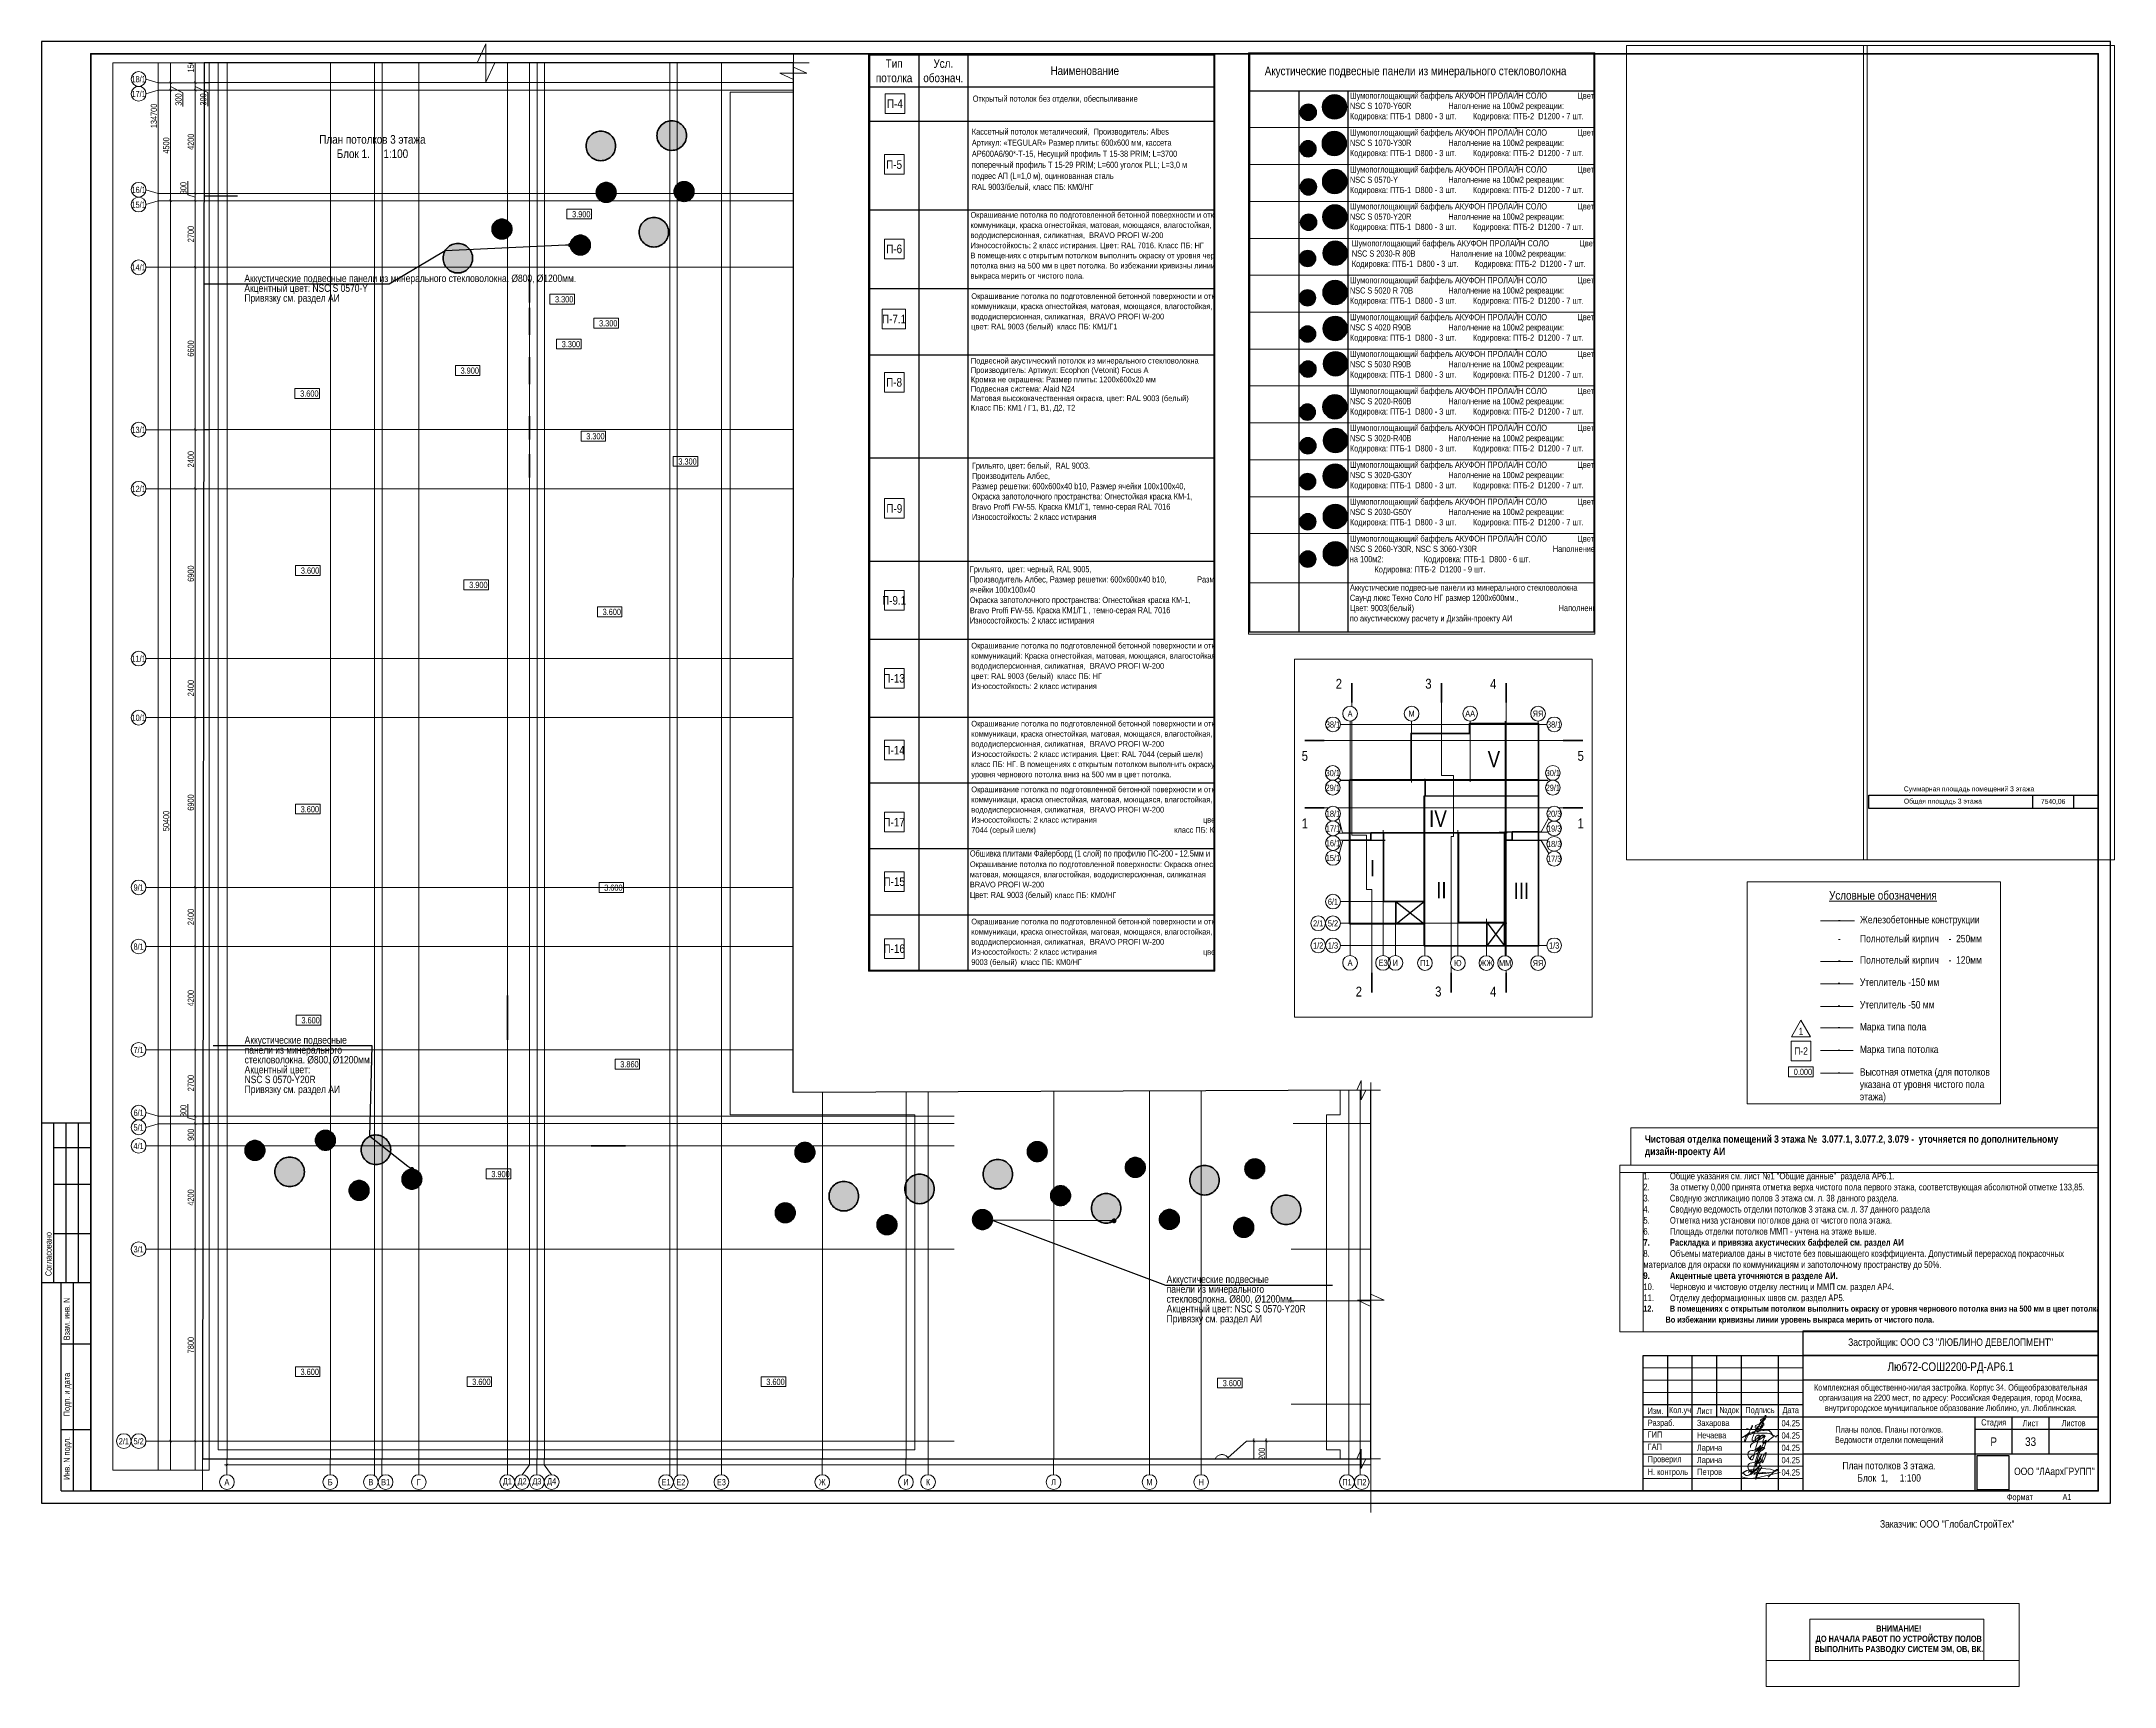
# Paper-space layout 'АР6_л33_1_пот' of a CAD drawing. Header units: millimetres. Extents: x -1687 to -845, y 154 to 822.
# The model-space entities are those that its viewports show. They can reach past a viewport. Long polylines and large blocks are cut down to what shows.
import ezdxf
from ezdxf import colors
from ezdxf.entities.mleader import LeaderData, LeaderLine
from ezdxf.enums import TextEntityAlignment as Align
from ezdxf.math import Vec2, Vec3

# ---------------------------------------------------------------- set-up
doc = ezdxf.new("R2010")
doc.units = ezdxf.units.MM
doc.header["$LTSCALE"] = 0.5
doc.linetypes.add('CENTER2', pattern=[28.575, 19.05, -3.175, 3.175, -3.175])
doc.linetypes.add('DASHED', pattern=[19.05, 12.7, -6.35])
doc.layers.get('Defpoints').update_dxf_attribs({"color": 140})
for name, color, linetype, lineweight in [('00 Текст', 7, 'Continuous', 9), ('АИ_Плинтус', 3, 'Continuous', 9), ('АИ_Полы марка', 1, 'Continuous', 13), ('АИ_Таблица', 7, 'Continuous', 13), ('АИ_Текст', 7, 'Continuous', 13), ('АР6_потолок_отм', 5, 'Continuous', 5), ('АР6_спецификации', 7, 'Continuous', 0), ('АР_Разрезы марка', 7, 'Continuous', 13), ('АР_Стены кирпич', 32, 'Continuous', 30), ('АР_Тонкая', 254, 'Continuous', 5), ('АЦ_Бафы', 8, 'Continuous', 0), ('АЦ_Выноски', 7, 'Continuous', 5), ('АЦ_Стены', 8, 'Continuous', 70), ('РД_Оси_размер', 8, 'Continuous', 0), ('РД_Отметка', 7, 'Continuous', 0)]:
    doc.layers.add(name, color=color, linetype=linetype, lineweight=lineweight)
doc.layers.add('A-Anno-Schd', color=4, linetype='Continuous')
doc.layers.add('АР_ШТАМП', color=7, linetype='Continuous')
doc.layers.add('АИ_Т_Профиль', color=2, linetype='Continuous', lineweight=40, true_color=0xffff00)
doc.layers.add('РД_Оси_100', color=7, linetype='Continuous', lineweight=0, true_color=0x525252)
doc.layers.add('АР_Делит', color=120, linetype='Continuous', lineweight=0, plot=False)
doc.styles.add('Arial_Narrow_08', font='ARIALN.TTF', dxfattribs={"width": 0.8})
doc.styles.add('style1', font='ARIALN.TTF')
doc.styles.add('ккк', font='isocpeur.ttf', dxfattribs={"width": 0.85, "oblique": 15})
doc.styles.add('Самолет ПБ2', font='ARIALN.TTF', dxfattribs={"width": 0.9})
doc.dimstyles.new('Dim100_ареал', dxfattribs={"dimscale": 100, "dimtxt": 2.5, "dimasz": 1, "dimexe": 1, "dimexo": 1, "dimgap": 0.5, "dimtad": 1, "dimzin": 12, "dimdsep": 46, "dimtxsty": 'style1', "dimblk": 'ARCHTICK', "dimcen": 1, "dimdle": 1, "dimaunit": 1, "dimadec": 0, "dimazin": 3, "dimtfac": 1, "dimtmove": 1, "dimatfit": 3, "dimldrblk": 'OPEN30', "dimfxl": 2, "dimfxlon": 1, "dimtolj": 1, "dimtzin": 0, "dimlwd": 5, "dimlwe": 5, "dimarcsym": 0})
picture_1 = doc.add_image_def('image1.jpg', size_in_pixel=(147, 160))

psp = doc.layouts.new('АР6_л33_1_пот')

# ---------------------------------------------------------------- texts
at = {"layer": 'АР_ШТАМП', "attachment_point": 5, "style": 'style1'}
for s, insert, char_height, width in [('\\pxqc;План потолков 3 этажа\\PБлок 1.     1:100', (-1552.7, 779.67), 3.5, 70), ('33', (-878.73, 253.4), 3.5, 15), ('План потолков 3 этажа.\\PБлок  1,     1:100', (-936.23, 240.9), 3, 70)]:
    psp.add_mtext(s, dxfattribs=dict(at, insert=insert, char_height=char_height, width=width))

msp = doc.modelspace()

# ---------------------------------------------------------------- texts
at = {"layer": 'АИ_Текст', "style": 'style1'}
for s, insert, char_height, width, attachment_point in [('Суммарная площадь помещений 3 этажа ', (161297.826, 63552.767), 300, 22692.54194, 4), ('Общая площадь 3 этажа ', (161297.826, 62802.767), 300, 22692.54194, 4), ('7540,06', (170397.826, 62802.767), 300, 2500, 5), ('Тип\\Pпотолка', (-178701.482, -109187.155), 350, 2000, 5), ('Усл. обознач.', (-176701.482, -109187.155), 350, 2000, 5), ('Наименование', (-170951.482, -109187.155), 350, 8500, 5), ('П-4', (-178671.27, -110525.895), 350, 2000, 5), ('\\pxa0.66667,sm1.07917;{\\C256;Открытый потолок без отделки, обеспыливание}', (-175504.6, -110194.683), 250, 9820.01777, 1), ('\\A1;\\pxa0.66667,sm1.07917;{\\C7;Кассетный потолок металический,  Производитель: Albes       Артикул: «TEGULAR» Размер плиты: 600x600 мм, кассета AP600A6/90*-Т-15, Несущий профиль T 15-38 PRIM; L=3700 поперечный профиль T 15-29 PRIM; L=600 уголок PLL; L=3,0 м подвес АП (L=1,0 м), оцинкованная сталь\\P}RAL 9003/белый, класс ПБ: КМ0/НГ', (-175540.561, -111533.519), 250, 9319.57074, 1), ('П-5', (-178701.482, -112999.657), 350, 2000, 5), ('\\pxa0.66667,sm1.07917;{\\H0.91667x;Окрашивание потолка по подготовленной бетонной поверхности и открытых коммуникаци, краска огнестойкая, матовая, моющаяся, влагостойкая, вододисперсионная, силикатная,  BRAVO PROFI W-200            Износостойкость: 2 класс истирания. Цвет: RAL 7016. Класс ПБ: НГ                   В помещениях с открытым потолком выполнить окраску от уровня чернового потолка вниз на 500 мм в цвет потолка. \\C242;\\c2564301;Во избежании кривизны линии уровень выкраса мерить от чистого пола.}', (-175596.162, -114931.111), 250, 9762.04995, 1), ('П-6', (-178698.149, -116428.063), 350, 800, 5), ('\\pxa0.66667,sm1.07917;{\\H0.91667x;Окрашивание потолка по подготовленной бетонной поверхности и открытых коммуникаци, краска огнестойкая, матовая, моющаяся, влагостойкая, вододисперсионная, силикатная,  BRAVO PROFI W-200 \\Pцвет: RAL 9003 (белый)  класс ПБ: КМ1/Г1}', (-175563.532, -118232.017), 250, 9762.04995, 1), ('П-7.1', (-178701.482, -119272.332), 350, 2000, 5), ('1:^I3.011; 3.004; 3.008; 3.013; 3.010; 3.012; 3.009; 3.003; 3.002; 3.001  \\P2:^I3.046; 3.031; 3.043; 3.044; 3.028; 3.024; 3.033; 3.029; 3.032; 3.042; 3.045; 3.041; 3.025; 3.030;  \\P3:^I3.047; 3.054; 3.063; 3.055; 3.058; 3.062; 3.056; 3.057   \\P4.2:  3.072; 3.073;  \\P5:  1.075; 1.076; 1.079  ', (-186027.086, -121009.604), 250, 6325.60446, 1), ('\\pxl0.1625,b0.25,sm1;{\\H0.91667x;Подвесной акустический потолок из минерального стекловолокна \\PПроизводитель: Aртикул: Ecophon (Vetonit) Focus А\\PКромка не окрашена: Размер плиты: 1200x600х20 мм\\PПодвесная система: Alaid N24\\PМатовая высококачественная окраска, цвет: RAL 9003 (белый) \\PКласс ПБ: КМ1 / Г1, В1, Д2, Т2 }', (-175621.5, -120853.904), 250, 9920.01777, 1), ('П-8', (-178701.482, -121847.878), 350, 2000, 5), ('1:  ^I3.015; 3.016; 3.017; 3.018^I  \\P2:  ^I3.040; 3.039; 3.038; 3.037^I  \\P3:  ^I3.069; 3.051; 3.053; 3.068; 3.050; 3.066; 3.052; 3.067^I \\P^I\\P4.2:  ^I3.075 \\P    ', (-186035.225, -125289.834), 250, 6333.74276, 1), ('П-9', (-178691.559, -126976.014), 350, 2000, 5), ('\\pxa0.66667,sm1.07917;{\\H0.91667x;Окрашивание потолка по подготовленной бетонной поверхности и открытых коммуникаций: Краска огнестойкая, матовая, моющаяся, влагостойкая, вододисперсионная, силикатная,  BRAVO PROFI W-200 \\Pцвет: RAL 9003 (белый)  класс ПБ: НГ\\P\\pb0.25;Износостойкость: 2 класс истирания ^I^I^I^I}', (-175563.532, -132434.123), 250, 9762.04995, 1), ('П-13', (-178701.482, -133880.892), 350, 2000, 5), ('\\pxa0.66667,sm1.07917;{\\H0.91667x;Окрашивание потолка по подготовленной бетонной поверхности и открытых коммуникаци, краска огнестойкая, матовая, моющаяся, влагостойкая, вододисперсионная, силикатная,  BRAVO PROFI W-200             Износостойкость: 2 класс истирания. Цвет: RAL 7044 (серый шелк)              класс ПБ: НГ. В помещениях с открытым потолком выполнить окраску от уровня чернового потолка вниз на 500 мм в цвет потолка. }', (-175563.532, -135604.381), 250, 9862.04995, 1), ('П-14', (-178701.482, -136795.342), 350, 2000, 5), ('\\pxa0.66667,sm1.07917;{\\H0.91667x;Окрашивание потолка по подготовленной бетонной поверхности и открытых коммуникаци, краска огнестойкая, матовая, моющаяся, влагостойкая, вододисперсионная, силикатная,  BRAVO PROFI W-200             Износостойкость: 2 класс истирания                                         ^I^I    цвет: RAL 7044 (серый шелк) ^I^I^I^I^I^I   класс ПБ: КМ0/НГ}', (-175563.532, -138274.639), 250, 9862.04995, 1), ('П-17', (-178701.482, -139721.408), 350, 2000, 5), ('\\pxa0.66667,sm1.07917;Обшивка плитами Файерборд (1 слой) по профилю ПС-200 - 12.5мм и {\\H0.91667x;Окрашивание потолка по подготовленной поверхности: Окраска огнестойкая, матовая, моющаяся, влагостойкая, вододисперсионная, силикатная  \\PBRAVO PROFI W-200 \\P\\pb0.25;\\H1.09091x;Цвет: RAL 9003 (белый)\\fArial Narrow|b1|i0|c204|p34;\\H0.375x;   \\fArial Narrow|b0|i0|c204|p34;\\H2.44445x;класс ПБ: КМ0/НГ}', (-175621.5, -140867.972), 250, 9820.01777, 1), ('{\\LУсловные обозначения }', (-273492.632, -141926.173), 350, 12857.99937, 5), ('П-15', (-178698.149, -142139.902), 350, 800, 5), ('\\pxi-3,l4,t4;{\\C256;-^IЖелезобетонные конструкции}', (-275623.978, -142762.974), 300, 14093.95913, 1), ('\\pxi-3,l4,t4;{\\C256;-^IПолнотелый кирпич^I-  250мм}', (-275623.978, -143534.078), 300, 14093.95913, 1), ('\\pxa0.66667,sm1.07917;{\\H0.91667x;Окрашивание потолка по подготовленной бетонной поверхности и открытых коммуникаци, краска огнестойкая, матовая, моющаяся, влагостойкая, вододисперсионная, силикатная,  BRAVO PROFI W-200             Износостойкость: 2 класс истирания                                         ^I^I    цвет: RAL 9003 (белый) ^Iкласс ПБ: КМ0/НГ}', (-175563.532, -143644.897), 250, 9762.04995, 1), ('\\pxi-3,l4,t4;{\\C256;-^IПолнотелый кирпич^I-  120мм}', (-275623.978, -144402.053), 300, 14093.95913, 1), ('П-16', (-178698.149, -144861.518), 350, 800, 5), ('\\pxi-3,l4,t4;{\\C256;-^IУтеплитель -150 мм}', (-275630.382, -145303.754), 300, 14093.95913, 1), ('\\pxi-3,l4,t4;{\\C256;-^IУтеплитель -50 мм}', (-275630.382, -146222.929), 300, 14093.95913, 1), ('\\pxi-3,l4,t4,11;{\\C256;-^IМарка типа пола}', (-275630.382, -147114.75), 300, 7061.98071, 1), ('П-2', (-276818.708, -148253.237), 300, 2000, 5), ('\\pxi-3,l4,t4,11;{\\C256;-^IМарка типа потолка}', (-275630.382, -148033.925), 300, 7061.98071, 1), ('\\pxi-3,l4,t4,11;{\\C256;-^IВысотная отметка (для потолков указана от уровня чистого пола этажа)}', (-275630.382, -148953.101), 300, 7061.98071, 1)]:
    msp.add_mtext(s, dxfattribs=dict(at, insert=insert, char_height=char_height, width=width, attachment_point=attachment_point))
at = {"layer": 'АИ_Текст', "color": 0, "transparency": 33554653, "style": 'style1'}
for s, insert, char_height, width, attachment_point in [('\\pxa0.25;{\\C256;Грильято, цвет: белый,  RAL 9003. \\PПроизводитель Албес, \\PРазмер решетки: 600х600х40 b10, Размер ячейки 100х100х40, \\PОкраска запотолочного пространства: Огнестойкая краска КМ-1, \\P\\H0.91667x;Bravo Proffi FW-55\\H1.09091x;. Краска КМ1/Г1, темно-серая RAL 7016 \\PИзносостойкость: 2 класс истирания}', (-175537.917, -125109.143), 250, 9550.33257, 1), ('\\pxa0.25;{\\C256;Грильято,  цвет: черный, RAL 9005, \\PПроизводитель Албес, Размер решетки: 600х600х40 b10,               Размер ячейки 100х100х40\\PОкраска запотолочного пространства: Огнестойкая краска КМ-1, \\P\\H0.91667x;Bravo Proffi FW-55\\H1.09091x;. Краска КМ1/Г1 , темно-серая RAL 7016\\PИзносостойкость: 2 класс истирания}', (-175621.5, -129315.262), 250, 9820.01777, 1), ('П-9.1', (-178701.482, -130710.634), 350, 2000, 5), ('Акустические подвесные панели из минерального стекловолокна', (-172951.482, -146484.897), 350, 26500, 5), ('\\pxa0.66667;{\\C256;Шумопоглощающий баффель АКУФОН ПРОЛАЙН СОЛО ^I^I  Цвет: \\C240;\\c2367469;NSC S 1070-Y60R^I^I\\C256;Наполнение на 100м2 рекреации: Кодировка: ПТБ-1  D800 - 3 шт.^IКодировка: ПТБ-2  D1200 - 7 шт.}', (-175621.5, -147311.203), 250, 9820.01777, 1), ('\\pxa0.66667;{\\C256;Шумопоглощающий баффель АКУФОН ПРОЛАЙН СОЛО ^I^I  Цвет: \\C240;\\c2367469;NSC S 1070-Y30R^I^I\\C256;Наполнение на 100м2 рекреации: Кодировка: ПТБ-1  D800 - 3 шт.^IКодировка: ПТБ-2  D1200 - 7 шт.}', (-175621.5, -148811.203), 250, 9820.01777, 1), ('\\pxb0.25,a0.66667,sm1;{\\C256;Шумопоглощающий баффель АКУФОН ПРОЛАЙН СОЛО ^I^I  Цвет: \\C240;\\c2367469;NSC S 0570-Y\\C256;^I^I^IНаполнение на 100м2 рекреации: Кодировка: ПТБ-1  D800 - 3 шт.^IКодировка: ПТБ-2  D1200 - 7 шт.}', (-175621.5, -150311.203), 250, 9820.01777, 1), ('\\pxa0.66667;{\\C256;Шумопоглощающий баффель АКУФОН ПРОЛАЙН СОЛО ^I^I  Цвет: \\C240;\\c2367469;NSC S 0570-Y20R^I^I\\C256;Наполнение на 100м2 рекреации: Кодировка: ПТБ-1  D800 - 3 шт.^IКодировка: ПТБ-2  D1200 - 7 шт.}', (-175621.5, -151811.203), 250, 9820.01777, 1), ('\\pxb0.25,a0.66667,sm1;{\\C256;Шумопоглощающий баффель АКУФОН ПРОЛАЙН СОЛО ^I^I  Цвет: \\C240;\\c2367469;NSC S 2030-R 80B\\C256;^I^IНаполнение на 100м2 рекреации: Кодировка: ПТБ-1  D800 - 3 шт.^IКодировка: ПТБ-2  D1200 - 7 шт.}', (-175541.517, -153311.203), 250, 9820.01777, 1), ('\\pxb0.25,a0.66667,sm1;{\\C256;Шумопоглощающий баффель АКУФОН ПРОЛАЙН СОЛО ^I^I  Цвет: \\C240;\\c2367469;NSC S 5020 R 70В\\C256;^I^IНаполнение на 100м2 рекреации: Кодировка: ПТБ-1  D800 - 3 шт.^IКодировка: ПТБ-2  D1200 - 7 шт.}', (-175621.5, -154811.203), 250, 9820.01777, 1), ('\\pxb0.25,a0.66667,sm1;{\\C256;Шумопоглощающий баффель АКУФОН ПРОЛАЙН СОЛО ^I^I  Цвет: \\C240;\\c2367469;NSC S 4020 R90B\\C256;^I^IНаполнение на 100м2 рекреации: Кодировка: ПТБ-1  D800 - 3 шт.^IКодировка: ПТБ-2  D1200 - 7 шт.}', (-175621.5, -156311.203), 250, 9820.01777, 1), ('\\pxb0.25,a0.66667,sm1;{\\C256;Шумопоглощающий баффель АКУФОН ПРОЛАЙН СОЛО ^I^I  Цвет: \\C240;\\c2367469;NSC S 5030\\C256; \\C240;\\c2367469;R90B\\C256;^I^IНаполнение на 100м2 рекреации: Кодировка: ПТБ-1  D800 - 3 шт.^IКодировка: ПТБ-2  D1200 - 7 шт.}', (-175621.5, -157809.16), 250, 9820.01777, 1), ('\\pxa0.66667;{\\C256;Шумопоглощающий баффель АКУФОН ПРОЛАЙН СОЛО ^I^I  Цвет: \\C240;\\c2367469;NSC S 2020-R60B^I^I\\C256;Наполнение на 100м2 рекреации: Кодировка: ПТБ-1  D800 - 3 шт.^IКодировка: ПТБ-2  D1200 - 7 шт.}', (-175621.5, -159311.203), 250, 9820.01777, 1), ('\\pxa0.66667;{\\C256;Шумопоглощающий баффель АКУФОН ПРОЛАЙН СОЛО ^I^I  Цвет: \\C240;\\c2367469;NSC S 3020-R40B^I^I\\C256;Наполнение на 100м2 рекреации: Кодировка: ПТБ-1  D800 - 3 шт.^IКодировка: ПТБ-2  D1200 - 7 шт.}', (-175621.5, -160811.203), 250, 9820.01777, 1), ('\\pxa0.66667;{\\C256;Шумопоглощающий баффель АКУФОН ПРОЛАЙН СОЛО ^I^I  Цвет: \\C240;\\c2367469;NSC S 3020-G30Y^I^I\\C256;Наполнение на 100м2 рекреации: Кодировка: ПТБ-1  D800 - 3 шт.^IКодировка: ПТБ-2  D1200 - 7 шт.}', (-175621.5, -162311.203), 250, 9820.01777, 1), ('\\pxa0.66667;{\\C256;Шумопоглощающий баффель АКУФОН ПРОЛАЙН СОЛО ^I^I  Цвет: \\C240;\\c2367469;NSC S 2030-G50Y ^I^I\\C256;Наполнение на 100м2 рекреации: Кодировка: ПТБ-1  D800 - 3 шт.^IКодировка: ПТБ-2  D1200 - 7 шт.}', (-175621.5, -163811.203), 250, 9820.01777, 1), ('{\\C256;Шумопоглощающий баффель АКУФОН ПРОЛАЙН СОЛО ^I^I  Цвет: \\C240;\\c2367469;NSC S 2060-Y30R\\C256;, \\C240;\\c2367469;NSC S 3060-Y30R\\C256;^I^I^I   Наполнение на 100м2: ^I^IКодировка: ПТБ-1  D800 - 6 шт.^I^I^I^I^IКодировка: ПТБ-2  D1200 - 9 шт.}', (-175621.5, -165311.203), 250, 9820.01777, 1), ('\\pxb0.25,a0.66667,sm1;{\\C256;Аккустические подвесные панели из минерального стекловолокна   Саунд люкс Техно Соло НГ размер 1200х600мм.,                                  Цвет: \\C240;\\c2367469;9003(белый)\\C256;^I^I^I^I                              Наполнение по акустическому расчету и Дизайн-проекту АИ}', (-175621.5, -167300.244), 250, 9920.01777, 1)]:
    msp.add_mtext(s, dxfattribs=dict(at, insert=insert, char_height=char_height, width=width, attachment_point=attachment_point))
at = {"layer": 'АИ_Текст', "transparency": 33554653, "insert": (-186035.225, -129489.834), "char_height": 250, "width": 6333.74276, "attachment_point": 1, "style": 'style1'}
msp.add_mtext('1:  ^I3.015; 3.016; 3.017; 3.018^I  \\P2:  ^I3.040; 3.039; 3.038; 3.037^I  \\P3:  ^I3.069; 3.051; 3.053; 3.068; 3.050; 3.066; 3.052; 3.067^I \\P^I    ', dxfattribs=at)
at = {"layer": 'АР6_спецификации', "color": 12, "ltscale": 100, "true_color": 0xde1212, "insert": (-277437.07, -152870.213), "char_height": 250, "width": 7644.53565, "attachment_point": 1, "style": 'style1'}
msp.add_mtext('\\pxqc;{\\fArial Narrow|b1|i0|c204|p34;ВНИМАНИЕ!^JДО НАЧАЛА РАБОТ ПО УСТРОЙСТВУ ПОЛОВ ВЫПОЛНИТЬ РАЗВОДКУ СИСТЕМ ЭМ, ОВ, ВК.}', dxfattribs=at)
at = {"layer": 'АР6_спецификации', "ltscale": 100, "width": 17989.53264, "attachment_point": 1, "style": 'style1'}
for s, insert, char_height in [('\\pxt1;1.^I ^IОбщие указания см. лист №1 "Общие данные"  раздела АР6.1.\\P2.^I ^IЗа отметку 0,000 принята отметка верха чистого пола первого этажа, соответствующая абсолютной отметке 133,85.\\P3.^I ^IСводную экспликацию полов 3 этажа см. л. 38 данного раздела.\\P4.^I^IСводную ведомость отделки потолков 3 этажа см. л. 37 данного раздела\\P5.^I^IОтметка низа установки потолков дана от чистого пола этажа. \\P6.^I^IПлощадь отделки потолков ММП - учтена на этаже выше. \\P{\\fArial Narrow|b1|i0|c204|p34;7. ^IРаскладка и привязка акустических баффелей см. раздел АИ\\P}8. ^IОбъемы материалов даны в чистоте без повышающего коэффициента. Допустимый перерасход покрасочных материалов для окраски по коммуникациям и запотолочному пространству до 50%.\\P{\\fArial Narrow|b1|i0|c204|p34;9. ^IАкцентные цвета уточняются в разделе АИ.\\P}10. ^IЧерновую и чистовую отделку лестниц и ММП см. раздел АР4.\\P11.^IОтделку деформационных швов см. раздел АР5.\\P\\pa0.66667,sm1.07917,tz;{\\fArial Narrow|b1|i0|c204|p34;\\H0.91667x;12. ^IВ помещениях с открытым потолком выполнить окраску от уровня чернового потолка вниз на 500 мм в цвет потолка.             \\C242;\\c2564301;Во избежании кривизны линии уровень выкраса мерить от чистого пола.}', (-190744.422, -173183.971), 270), ('\\pxt1;{\\fArial Narrow|b1|i0|c204|p34;\\C242;\\c2564301;Чистовая отделка помещений 3 этажа №  3.077.1, 3.077.2, 3.079 -  уточняется по дополнительному дизайн-проекту АИ}', (-190744.422, -183012.274), 300)]:
    msp.add_mtext(s, dxfattribs=dict(at, insert=insert, char_height=char_height))

# ---------------------------------------------------------------- blocks, each defined once
blk = doc.blocks.new('*U1086')
at = {"lineweight": 25, "transparency": 33554653}
blk.add_lwpolyline([(-836, -5), (5, -5), (5, 589), (-836, 589)], close=True, dxfattribs=at)
at = {"lineweight": 50, "transparency": 33554653}
blk.add_lwpolyline([(-816, 0), (0, 0), (0, 584), (-816, 584)], close=True, dxfattribs=at)
at = {"layer": 'Defpoints', "linetype": 'Continuous', "lineweight": 25, "ltscale": 100, "transparency": 33554653, "style": 'Самолет ПБ2', "width": 0.9}
for s, p in [('Формат', (-37.11, -2.5)), ('A1', (-14.5, -2.5))]:
    blk.add_text(s, height=2.5, dxfattribs=at).set_placement(p, align=Align.MIDDLE_LEFT)
blk = doc.blocks.new('Боковой ШТАМП')
at = {"layer": 'АР_ШТАМП', "color": 7, "lineweight": 30}
blk.add_line((0, 149.51), (-19.93, 149.51), dxfattribs=at)
at = {"layer": 'АР_ШТАМП', "color": 7, "lineweight": 30, "ltscale": 200}
for p, q in [((-14.95, 84.72), (-14.95, 149.51)), ((-14.95, 139.54), (0, 139.54)), ((-14.95, 124.59), (0, 124.59)), ((-14.95, 104.66), (0, 104.66)), ((-19.93, 84.72), (0, 84.72)), ((-11.96, 59.8), (0, 59.8))]:
    blk.add_line(p, q, dxfattribs=at)
at = {"layer": 'АР_ШТАМП', "color": 7, "ltscale": 200}
for p, q in [((-9.97, 84.72), (-9.97, 149.51)), ((-4.98, 84.72), (-4.98, 149.51))]:
    blk.add_line(p, q, dxfattribs=at)
at = {"layer": 'АР_ШТАМП', "color": 7, "linetype": 'Continuous', "lineweight": 30}
for p, q in [((-11.96, 0), (-11.96, 84.72)), ((-6.98, 0), (-6.98, 84.72)), ((-11.96, 24.92), (0, 24.92)), ((-11.96, 0), (0, 0))]:
    blk.add_line(p, q, dxfattribs=at)
at = {"layer": 'АР_ШТАМП', "color": 7, "ltscale": 100, "style": 'style1'}
for s, p in [('Согласовано', (-15.9, 87.29)), ('Взам. инв. N', (-8.47, 61.2)), ('Подп. и дата', (-8.47, 30.33)), ('Инв. N подл.', (-8.47, 4.45))]:
    blk.add_text(s, height=2.4918, rotation=90, dxfattribs=at).set_placement(p)
blk = doc.blocks.new('неч')
at = {"layer": '00 Текст', "color": 184, "lineweight": 18, "true_color": 0x2819a9}
for points in [[(1567747.94, 144890.52), (1567747.85, 144890.63), (1567747.8, 144890.69), (1567747.71, 144890.79), (1567747.63, 144890.88), (1567747.53, 144891), (1567747.42, 144891.04), (1567747.32, 144891.11), (1567747.22, 144891.15), (1567747.05, 144891.21), (1567746.91, 144891.26), (1567746.83, 144891.25), (1567746.71, 144891.23), (1567746.09, 144891.16), (1567745.8, 144891.12), (1567745.37, 144891.07), (1567744.64, 144890.97), (1567744.16, 144890.91), (1567743.72, 144890.86), (1567743.33, 144890.81), (1567742.71, 144890.73), (1567742.03, 144890.52), (1567741.9, 144890.47), (1567740.9, 144890.04), (1567740.11, 144889.7), (1567738.7, 144888.79), (1567740, 144889.3), (1567740.53, 144889.51), (1567741.31, 144889.81), (1567742.06, 144890.1), (1567742.54, 144890.17), (1567743.02, 144890.24), (1567743.69, 144890.21), (1567744.9, 144890.22), (1567745.95, 144890.23), (1567746.76, 144890.24), (1567747.58, 144890.05), (1567748.01, 144889.94), (1567748.57, 144889.55), (1567749.16, 144889.33), (1567749.71, 144888.86), (1567749.85, 144889.15), (1567749.94, 144889.35), (1567750.02, 144889.44), (1567750.05, 144889.47), (1567750.12, 144889.5), (1567750.16, 144889.52)], [(1567740.13, 144891.74), (1567740.47, 144891.57), (1567740.76, 144891.44), (1567741.06, 144891.36), (1567741.19, 144891.36), (1567741.31, 144891.4), (1567741.44, 144891.44), (1567741.53, 144891.53), (1567741.65, 144891.65), (1567741.74, 144891.78), (1567741.86, 144892.08), (1567741.95, 144892.37), (1567741.99, 144892.5), (1567742.03, 144892.59), (1567742.03, 144892.67), (1567742.03, 144892.71), (1567741.99, 144892.67), (1567741.95, 144892.63), (1567741.91, 144892.54), (1567741.86, 144892.46), (1567741.82, 144892.37), (1567741.7, 144892.08), (1567741.53, 144891.74), (1567741.36, 144891.36), (1567741.19, 144890.93), (1567740.98, 144890.51), (1567740.59, 144889.58), (1567740.38, 144889.11), (1567740.21, 144888.69), (1567740, 144888.31), (1567739.83, 144888.01), (1567739.71, 144887.72), (1567739.66, 144887.63), (1567739.58, 144887.55), (1567739.54, 144887.46), (1567739.49, 144887.42), (1567739.45, 144887.42), (1567739.45, 144887.46), (1567739.41, 144887.55), (1567739.45, 144887.63), (1567739.45, 144887.72), (1567739.49, 144888.01), (1567739.58, 144888.31), (1567739.71, 144888.65), (1567739.88, 144889.03), (1567740.04, 144889.37), (1567740.21, 144889.71), (1567740.47, 144890), (1567740.72, 144890.21), (1567740.85, 144890.26), (1567740.98, 144890.3), (1567741.15, 144890.34), (1567741.27, 144890.34), (1567741.86, 144890.26), (1567742.16, 144890.26), (1567742.33, 144890.3), (1567742.46, 144890.38), (1567742.58, 144890.47), (1567742.71, 144890.6), (1567742.97, 144890.85), (1567743.14, 144891.19), (1567743.3, 144891.44), (1567743.35, 144891.57), (1567743.39, 144891.65), (1567743.39, 144891.7), (1567743.35, 144891.7), (1567743.35, 144891.65), (1567743.3, 144891.57), (1567743.22, 144891.48), (1567743.18, 144891.36), (1567743.09, 144891.23), (1567742.92, 144890.89), (1567742.75, 144890.51), (1567742.54, 144890.09), (1567742.2, 144889.2), (1567742.03, 144888.77), (1567741.95, 144888.39), (1567741.91, 144888.22), (1567741.91, 144888.1), (1567741.91, 144887.93), (1567741.91, 144887.84), (1567741.95, 144887.76), (1567741.99, 144887.67), (1567742.08, 144887.63), (1567742.2, 144887.63), (1567742.29, 144887.67), (1567742.46, 144887.72), (1567742.58, 144887.8), (1567742.75, 144887.89), (1567743.09, 144888.1), (1567743.43, 144888.35), (1567743.77, 144888.65), (1567744.02, 144888.94), (1567744.11, 144889.07), (1567744.19, 144889.2), (1567744.24, 144889.33), (1567744.28, 144889.41), (1567744.28, 144889.49), (1567744.24, 144889.54), (1567744.15, 144889.54), (1567744.02, 144889.58), (1567743.85, 144889.54), (1567743.73, 144889.49), (1567743.56, 144889.41), (1567743.39, 144889.33), (1567743.26, 144889.2), (1567743.14, 144889.07), (1567743.05, 144888.9), (1567742.97, 144888.73), (1567742.92, 144888.56), (1567742.92, 144888.35), (1567742.92, 144888.18), (1567742.97, 144888.01), (1567743.01, 144887.84), (1567743.05, 144887.72), (1567743.14, 144887.63), (1567743.22, 144887.55), (1567743.3, 144887.55), (1567743.39, 144887.55), (1567743.47, 144887.59), (1567743.6, 144887.67), (1567743.73, 144887.8), (1567743.81, 144887.93), (1567744.07, 144888.27), (1567744.32, 144888.63)], [(1567744.32, 144888.63), (1567744.51, 144888.9), (1567744.7, 144889.15), (1567744.86, 144889.34), (1567744.96, 144889.44), (1567745.05, 144889.47), (1567745.11, 144889.5), (1567745.18, 144889.53), (1567745.27, 144889.5), (1567745.34, 144889.44), (1567745.4, 144889.34), (1567745.43, 144889.21), (1567745.56, 144888.96), (1567745.59, 144888.86), (1567745.65, 144888.8), (1567745.72, 144888.77), (1567745.81, 144888.8), (1567745.88, 144888.86), (1567745.94, 144888.99), (1567746.1, 144889.21), (1567746.13, 144889.31), (1567746.16, 144889.37), (1567746.13, 144889.34), (1567746.1, 144889.25), (1567746.07, 144889.18), (1567746, 144889.06), (1567745.91, 144888.77), (1567745.62, 144888.13), (1567745.53, 144887.82), (1567745.46, 144887.69), (1567745.43, 144887.56), (1567745.4, 144887.44), (1567745.4, 144887.31), (1567745.4, 144887.15), (1567745.43, 144887.02), (1567745.5, 144886.96), (1567745.59, 144886.93), (1567745.72, 144886.93), (1567745.88, 144886.96), (1567746.04, 144887.05), (1567746.26, 144887.15), (1567746.48, 144887.28), (1567746.73, 144887.47), (1567746.99, 144887.66), (1567747.27, 144887.85), (1567747.56, 144888.1), (1567747.88, 144888.32), (1567748.19, 144888.61), (1567748.83, 144889.15), (1567747.94, 144890.52)]]:
    blk.add_lwpolyline(points, dxfattribs=at)
blk = doc.blocks.new('Захарова ИА_подпись')
at = {"color": 165, "lineweight": 5, "true_color": 0x4562ba}
for points in [[(123, 334), (127, 370), (218, 424), (229, 425), (218, 387), (144, 286), (127, 273), (109, 271), (124, 280), (179, 295), (194, 289), (245, 229), (252, 199), (246, 171), (179, 56), (110, 10), (13, -1), (-61, 20), (-100, 67), (-95, 102), (-64, 140), (-10, 168), (105, 232)], [(255, 367), (309, 431), (288, 411), (244, 336), (171, 116), (101, -45), (98, -51), (62, -20), (-3, 48), (-32, 69), (-37, 75), (-25, 85), (-5, 89), (61, 103), (265, 160)]]:
    blk.add_spline(points, degree=3, dxfattribs=at)
blk.add_open_spline([(205, 298), (237, 324), (298, 373), (346, 457), (355, 519), (334, 556), (309, 548), (288, 514), (247, 443), (207, 275), (129, 88), (62, -53), (16, -117), (-13, -117), (-29, -92), (-13, -31), (27, 73), (91, 191), (162, 275), (209, 325), (232, 359), (242, 376), (242, 377)], degree=3, knots=[0, 0, 0, 0, 122.286198, 235.149681, 276.064245, 314.392787, 329.767971, 344.588201, 429.864149, 577.461409, 857.832667, 1031.779348, 1057.966434, 1081.129365, 1106.601014, 1133.776758, 1265.334389, 1445.712301, 1530.0741, 1593.508553, 1650.85432, 1652.895379, 1652.895379, 1652.895379, 1652.895379], dxfattribs=at)
blk = doc.blocks.new('Петров')
at = {"color": 5, "lineweight": 5, "true_color": 0x0000ff}
for points in [[(-6.69, 0.38), (-5.69, 0.83), (-5.65, 0.96), (-5.89, 0.94), (-6.51, 0.68), (-6.85, 0.41), (-6.92, 0.23), (-6.76, 0.17), (-6.45, 0.17), (-5.81, 0.28), (-5.02, 0.59), (-4.9, 0.64), (-4.93, 0.71), (-5.23, 0.69), (-5.42, 0.44), (-5.42, 0.26), (-5.13, 0.27), (-4.07, 0.54), (-3.9, 0.73), (-4.11, 0.72), (-4.51, 0.62), (-4.68, 0.38), (-4.68, 0.38), (-4.54, 0.28), (-3.87, 0.38), (-3.26, 0.61), (-2.96, 0.8), (-3.02, 0.76), (-3.34, 0.79), (-3.58, 0.63), (-3.67, 0.46), (-3.57, 0.41), (-3.12, 0.48), (-2.27, 0.78), (-2.3, 0.86), (-2.53, 0.78), (-2.91, 0.69), (-2.95, 0.54), (-2.62, 0.46), (-2.07, 0.6), (-1.43, 0.85), (-2.07, 0.6), (-2.03, 0.46), (-1.57, 0.58), (-0.54, 0.85), (-1.16, 0.69), (-0.96, 0.6), (2.85, 1.72), (3.1, 1.92), (3.03, 2.01), (2.41, 2.03), (1.64, 1.55), (-1.11, -1.04), (1.36, 1.28), (1.29, 1.72), (-0.23, 2.17), (-2.05, 2.36), (-4.78, 2.44), (-6.88, 2.23), (-9.78, 1.64), (-11.82, 0.43), (-12.11, -0.18), (-11.76, -0.98), (-10.53, -1.3), (-8.61, -1.53), (-5.75, -1.3), (3.78, 0.86)], [(-5.3, 2.88), (-4.67, 3.18), (-4.21, 3.53), (-4.07, 3.61), (-4.05, 3.7), (-4.16, 3.72), (-4.37, 3.64), (-5.93, 2.38), (-8.32, 0.24), (-8.97, -0.19), (-9.53, -0.39), (-10.06, -0.4), (-10.7, 0.01), (-11.19, 0.58), (-11.15, 0.77), (-10.99, 1.1), (-10.49, 1.36), (-9.78, 1.64), (-9, 1.76), (-8.22, 1.76), (-7.96, 1.67), (-7.78, 1.31), (-7.85, 0.93), (-8.28, 0.28), (-8.32, 0.05), (-8.16, 0.02), (-7.85, 0.17), (-6.14, 1.94), (-5.9, 2.03), (-5.77, 1.97), (-5.81, 1.88), (-6.39, 1.51)], [(-9.05, 0.82), (-9.16, 0.97), (-9.04, 1.06), (-8.75, 1.3), (-8.13, 1.42), (-6.96, 1.63), (-4.95, 1.91), (-4.05, 1.87)]]:
    blk.add_lwpolyline(points, dxfattribs=at)
blk = doc.blocks.new('Штамп_2200_АР6_25.11.24')
at = {"layer": 'АР_Делит', "lineweight": 30, "transparency": 33554653}
blk.add_lwpolyline([(0, 55), (-120, 55), (-120, 65), (0, 65), (0, 55)], dxfattribs=at)
at = {"layer": 'АР_ШТАМП', "lineweight": 30, "transparency": 33554653}
for p, q in [((-175, 30), (-175, 55)), ((-165, 0), (-165, 55)), ((-155, 30), (-155, 55)), ((-145, 0), (-145, 55)), ((-130, 0), (-130, 55)), ((-120, 0), (-120, 55)), ((0, 45), (-120, 45)), ((-120, 35), (-185, 35)), ((0, 30), (-185, 30)), ((-50, 0), (-50, 30)), ((-35, 15), (-35, 30)), ((-20, 15), (-20, 30)), ((0, 25), (-50, 25)), ((0, 15), (-120, 15))]:
    blk.add_line(p, q, dxfattribs=at)
at = {"layer": 'АР_ШТАМП', "lineweight": 15, "transparency": 33554653}
for p, q in [((-120, 50), (-185, 50)), ((-120, 45), (-185, 45)), ((-120, 40), (-185, 40)), ((-120, 25), (-185, 25)), ((-120, 20), (-185, 20)), ((-120, 15), (-185, 15)), ((-120, 10), (-185, 10)), ((-120, 5), (-185, 5))]:
    blk.add_line(p, q, dxfattribs=at)
at = {"layer": 'АР_ШТАМП', "lineweight": 30, "transparency": 33554653}
blk.add_lwpolyline([(0, 0), (-185, 0), (-185, 55), (0, 55), (0, 0)], dxfattribs=at)
at = {"layer": 'АР_ШТАМП', "color": 184, "lineweight": 0, "true_color": 0x2819a9, "transparency": 33554653}
for points in [[(-141.36, 17.61), (-141.36, 18.09), (-141.36, 18.49), (-140.65, 19.22), (-135.83, 22.63), (-137.32, 22.3), (-138.2, 20.51), (-139.34, 17.03), (-141, 12.64), (-142.3, 15.56), (-141.43, 16.28), (-138.85, 17.03), (-138.16, 17.58), (-138.5, 17.09), (-138.51, 16.93), (-139.03, 16.05), (-138.85, 16.2), (-137.25, 18.4), (-137.61, 18.09), (-138.36, 16.16), (-138.22, 16.32), (-137.88, 16.89), (-138.02, 16.46), (-136.41, 17.81), (-136.67, 17.27), (-136.52, 16.43), (-136.03, 17.16), (-134.99, 20.64), (-136.53, 18.37), (-139.04, 10), (-138.65, 11.15), (-138.41, 11.85), (-136.74, 14.6)], [(-141.36, 12.61), (-141.36, 13.09), (-141.36, 13.49), (-140.65, 14.22), (-135.83, 17.63), (-137.32, 17.3), (-138.2, 15.51), (-139.34, 12.03), (-141, 7.64), (-142.3, 10.56), (-141.43, 11.28), (-138.85, 12.03), (-138.16, 12.58), (-138.5, 12.09), (-138.51, 11.93), (-139.03, 11.05), (-138.85, 11.2), (-137.25, 13.4), (-137.61, 13.09), (-138.36, 11.16), (-138.22, 11.32), (-137.88, 11.89), (-138.02, 11.46), (-136.41, 12.81), (-136.67, 12.27), (-136.52, 11.43), (-136.03, 12.16), (-134.99, 15.64), (-136.53, 13.37), (-139.04, 5), (-138.65, 6.15), (-138.41, 6.85), (-136.74, 9.6)]]:
    blk.add_spline(points, degree=3, dxfattribs=at)
at = {"transparency": 33554653}
blk.add_blockref('Петров', (-133.04, 6.64), dxfattribs=at)
at = {"layer": 'АР_ШТАМП', "color": 2, "lineweight": 0, "transparency": 33554653, "xscale": 1.25, "yscale": 1.25, "zscale": 1.25}
blk.add_blockref('неч', (-1959818.07, -181089.29), dxfattribs=at)
at = {"layer": 'АР_ШТАМП', "lineweight": 0, "transparency": 33554653, "xscale": 0.01, "yscale": 0.01, "zscale": 0.01}
blk.add_blockref('Захарова ИА_подпись', (-138.47, 25.16), dxfattribs=at)
at = {"layer": 'АР_Делит', "lineweight": 50, "transparency": 33554653, "char_height": 3, "width": 120, "attachment_point": 5, "style": 'style1'}
for s, insert in [('Застройщик: ООО СЗ "ЛЮБЛИНО ДЕВЕЛОПМЕНТ" ', (-60, 60)), ('Заказчик: ООО "ГлобалСтройТех"', (-61.36, -13.86))]:
    blk.add_mtext(s, dxfattribs=dict(at, insert=insert))
at = {"layer": 'АР_ШТАМП', "lineweight": 50, "transparency": 33554653, "style": 'style1'}
for s, insert, char_height, width, attachment_point in [('Люб72-СОШ2200-РД-АР6.1', (-60, 50), 3.5, 120, 5), ('\\pxqc;Изм.', (-180, 32.5), 2.5, 10, 5), ('\\pxqc;Кол.уч', (-170, 32.5), 2.5, 10, 5), ('\\pxqc;Лист', (-160, 32.5), 2.5, 10, 5), ('\\pxqc;№док', (-150, 32.5), 2.5, 10, 5), ('\\pxqc;Подпись', (-137.5, 32.5), 2.5, 15, 5), ('\\pxqc;Дата', (-125, 32.5), 2.5, 10, 5), ('\\pxql;Разраб.', (-183.11, 28.93), 2.5, 18.1132, 1), ('Захарова', (-163.11, 28.89), 2.5, 15.5188, 1), ('\\pxqc;Стадия', (-42.5, 27.5), 2.5, 15, 5), ('\\pxqc;Лист', (-27.5, 27.5), 2.5, 15, 5), ('\\pxqc;Листов', (-10, 27.54), 2.5, 20, 5), ('\\pxql;ГИП', (-183.11, 24.16), 2.5, 18.1132, 1), ('\\pxql;ГАП', (-183.11, 19.17), 2.5, 18.1132, 1), ('Ларина', (-163.11, 18.82), 2.5, 15.5188, 1), ('Нечаева', (-163.11, 23.87), 2.5, 15.5188, 1), ('Р', (-42.5, 20), 3.5, 15, 5), ('\\pxql;Проверил', (-183.11, 14.17), 2.5, 18.1132, 1), ('\\pxql;Н. контроль', (-183.11, 9), 2.5, 18.1132, 1), ('Ларина', (-163.11, 13.82), 2.5, 15.5188, 1), ('ООО "ЛАархГРУПП"', (-17.81, 7.5), 3, 34.3834, 5)]:
    blk.add_mtext(s, dxfattribs=dict(at, insert=insert, char_height=char_height, width=width, attachment_point=attachment_point))
at = {"layer": 'АР_ШТАМП', "lineweight": 50, "transparency": 33554653, "char_height": 2.5, "attachment_point": 5, "line_spacing_factor": 0.67, "style": 'style1'}
for s, insert, width in [('\\pxsm1;Комплексная общественно-жилая застройка. Корпус 34. Общеобразовательная организация на 2200 мест, по адресу: Российская Федерация, город Москва, внутригородское муниципальное образование Люблино, ул. Люблинская.', (-59.92, 37.5), 118.0427), ('\\pxsm1;Планы полов. Планы потолков. \\PВедомости отделки помещений', (-84.97, 22.5), 67.9385)]:
    blk.add_mtext(s, dxfattribs=dict(at, insert=insert, width=width))
at = {"layer": 'АР_ШТАМП', "color": 0, "lineweight": 50, "transparency": 33554653, "char_height": 2.5, "style": 'style1'}
for s, insert, width, attachment_point in [('04.25', (-125, 27.5), 10, 5), ('04.25', (-125, 22.5), 10, 5), ('04.25', (-125, 17.5), 10, 5), ('Петров', (-163, 9), 20, 1), ('04.25', (-125, 12.5), 10, 5), ('04.25', (-125, 7.5), 10, 5)]:
    blk.add_mtext(s, dxfattribs=dict(at, insert=insert, width=width, attachment_point=attachment_point))
at = {"color": 7, "true_color": 0xffffff, "transparency": 33554653}
image = blk.add_image(picture_1, insert=(-49.19, 0.47), size_in_units=(12.84, 13.98), dxfattribs=at)
image.dxf.flags = 7
blk = doc.blocks.new('A-iden')
at = {"linetype": 'Continuous', "lineweight": 5}
blk.add_circle((0, -4), 3, dxfattribs=at)
at = {"color": 0, "linetype": 'Continuous', "lineweight": 20, "style": 'ккк', "width": 0.85}
blk.add_attdef('ID', text='', height=4, dxfattribs=at).set_placement((0.31, -3.85), align=Align.MIDDLE_CENTER)
blk = doc.blocks.new('_ArchTick')
at = {"color": 0, "linetype": 'ByBlock', "const_width": 0.15}
blk.add_lwpolyline([(-0.5, -0.5), (0.5, 0.5)], dxfattribs=at)
blk = doc.blocks.new('*D575')
at = {"layer": 'Defpoints', "color": 0, "transparency": 16777216}
for p in [(0, -3255), (114600, -3255), (114600, -5755)]:
    blk.add_point(p, dxfattribs=at)
at = {"layer": 'РД_Оси_размер', "color": 0, "lineweight": 5, "transparency": 16777216}
for p, q in [((-100, -5755), (114700, -5755)), ((0, -5555), (0, -5855)), ((114600, -5555), (114600, -5855))]:
    blk.add_line(p, q, dxfattribs=at)
at = {"layer": 'РД_Оси_размер', "color": 0, "lineweight": 5, "transparency": 16777216, "xscale": 100, "yscale": 100, "zscale": 100, "rotation": 180}
blk.add_blockref('_ArchTick', (0, -5755), dxfattribs=at)
at = {"layer": 'РД_Оси_размер', "color": 0, "lineweight": 5, "transparency": 16777216, "xscale": 100, "yscale": 100, "zscale": 100}
blk.add_blockref('_ArchTick', (114600, -5755), dxfattribs=at)
at = {"layer": 'РД_Оси_размер', "color": 0, "transparency": 16777216, "insert": (57300, -5577), "char_height": 250, "attachment_point": 5, "style": 'style1'}
blk.add_mtext('\\A1;114600', dxfattribs=at)
blk = doc.blocks.new('_Open30')
at = {"color": 0, "linetype": 'ByBlock', "lineweight": -2}
for p, q in [((-1, 0.27), (0, 0)), ((0, 0), (-1, -0.27)), ((0, 0), (-1, 0))]:
    blk.add_line(p, q, dxfattribs=at)
blk = doc.blocks.new('*D591')
at = {"layer": 'Defpoints', "color": 0, "transparency": 16777216}
for p in [(37500, 13500), (41738, 13500), (37500, 0)]:
    blk.add_point(p, dxfattribs=at)
at = {"layer": 'РД_Оси_размер', "color": 0, "lineweight": 5, "transparency": 16777216}
for p, q in [((41538, 13500), (41838, 13500)), ((41738, -100), (41738, 13600)), ((41538, 0), (41838, 0))]:
    blk.add_line(p, q, dxfattribs=at)
at = {"layer": 'РД_Оси_размер', "color": 0, "lineweight": 5, "transparency": 16777216, "xscale": 100, "yscale": 100, "zscale": 100}
for p, rotation in [((41738, 13500), 90), ((41738, 0), 270)]:
    blk.add_blockref('_ArchTick', p, dxfattribs=dict(at, rotation=rotation))
at = {"layer": 'РД_Оси_размер', "color": 0, "transparency": 16777216, "insert": (41561, 6750), "char_height": 250, "attachment_point": 5, "rotation": 90, "style": 'style1'}
blk.add_mtext('\\A1;13500', dxfattribs=at)
blk = doc.blocks.new('*D564')
at = {"layer": 'Defpoints', "color": 0, "transparency": 16777216}
for p in [(36000, 13500), (36000, 12300), (42238, 12300)]:
    blk.add_point(p, dxfattribs=at)
at = {"layer": 'РД_Оси_размер', "color": 0, "lineweight": 5, "transparency": 16777216}
for p, q in [((42038, 13500), (42338, 13500)), ((42238, 13600), (42238, 12200)), ((42038, 12300), (42338, 12300))]:
    blk.add_line(p, q, dxfattribs=at)
at = {"layer": 'РД_Оси_размер', "color": 0, "lineweight": 5, "transparency": 16777216, "xscale": 100, "yscale": 100, "zscale": 100}
for p, rotation in [((42238, 13500), 90), ((42238, 12300), 270)]:
    blk.add_blockref('_ArchTick', p, dxfattribs=dict(at, rotation=rotation))
at = {"layer": 'РД_Оси_размер', "color": 0, "transparency": 16777216, "insert": (42061, 12900), "char_height": 250, "attachment_point": 5, "rotation": 90, "style": 'style1'}
blk.add_mtext('\\A1;1200', dxfattribs=at)
blk = doc.blocks.new('*D573')
at = {"layer": 'Defpoints', "color": 0, "transparency": 16777216}
for p in [(0, -3255), (27600, -3255), (27600, -5255)]:
    blk.add_point(p, dxfattribs=at)
at = {"layer": 'РД_Оси_размер', "color": 0, "lineweight": 5, "transparency": 16777216}
for p, q in [((0, -5055), (0, -5355)), ((27600, -5055), (27600, -5355)), ((-100, -5255), (27700, -5255))]:
    blk.add_line(p, q, dxfattribs=at)
at = {"layer": 'РД_Оси_размер', "color": 0, "lineweight": 5, "transparency": 16777216, "xscale": 100, "yscale": 100, "zscale": 100, "rotation": 180}
blk.add_blockref('_ArchTick', (0, -5255), dxfattribs=at)
at = {"layer": 'РД_Оси_размер', "color": 0, "lineweight": 5, "transparency": 16777216, "xscale": 100, "yscale": 100, "zscale": 100}
blk.add_blockref('_ArchTick', (27600, -5255), dxfattribs=at)
at = {"layer": 'РД_Оси_размер', "color": 0, "transparency": 16777216, "insert": (13800, -5077), "char_height": 250, "attachment_point": 5, "style": 'style1'}
blk.add_mtext('\\A1;27600', dxfattribs=at)
blk = doc.blocks.new('*D594')
at = {"layer": 'Defpoints', "color": 0, "transparency": 16777216}
for p in [(27600, -3255), (45600, -3253), (45600, -5255)]:
    blk.add_point(p, dxfattribs=at)
at = {"layer": 'РД_Оси_размер', "color": 0, "lineweight": 5, "transparency": 16777216}
for p, q in [((27600, -5055), (27600, -5355)), ((45600, -5055), (45600, -5355)), ((27500, -5255), (45700, -5255))]:
    blk.add_line(p, q, dxfattribs=at)
at = {"layer": 'РД_Оси_размер', "color": 0, "lineweight": 5, "transparency": 16777216, "xscale": 100, "yscale": 100, "zscale": 100, "rotation": 180}
blk.add_blockref('_ArchTick', (27600, -5255), dxfattribs=at)
at = {"layer": 'РД_Оси_размер', "color": 0, "lineweight": 5, "transparency": 16777216, "xscale": 100, "yscale": 100, "zscale": 100}
blk.add_blockref('_ArchTick', (45600, -5255), dxfattribs=at)
at = {"layer": 'РД_Оси_размер', "color": 0, "transparency": 16777216, "insert": (36600, -5077), "char_height": 250, "attachment_point": 5, "style": 'style1'}
blk.add_mtext('\\A1;18000', dxfattribs=at)
blk = doc.blocks.new('*D595')
at = {"layer": 'Defpoints', "color": 0, "transparency": 16777216}
for p in [(45600, -3255), (83100, -3255), (83100, -5255)]:
    blk.add_point(p, dxfattribs=at)
at = {"layer": 'РД_Оси_размер', "color": 0, "lineweight": 5, "transparency": 16777216}
for p, q in [((45600, -5055), (45600, -5355)), ((83100, -5055), (83100, -5355)), ((45500, -5255), (83200, -5255))]:
    blk.add_line(p, q, dxfattribs=at)
at = {"layer": 'РД_Оси_размер', "color": 0, "lineweight": 5, "transparency": 16777216, "xscale": 100, "yscale": 100, "zscale": 100, "rotation": 180}
blk.add_blockref('_ArchTick', (45600, -5255), dxfattribs=at)
at = {"layer": 'РД_Оси_размер', "color": 0, "lineweight": 5, "transparency": 16777216, "xscale": 100, "yscale": 100, "zscale": 100}
blk.add_blockref('_ArchTick', (83100, -5255), dxfattribs=at)
at = {"layer": 'РД_Оси_размер', "color": 0, "transparency": 16777216, "insert": (64350, -5077), "char_height": 250, "attachment_point": 5, "style": 'style1'}
blk.add_mtext('\\A1;37500', dxfattribs=at)
blk = doc.blocks.new('СОШ_2200_ЖУК')
at = {"layer": 'АИ_Текст'}
for points in [[(1047, 153903, 0, 2000, 0), (-3396, 153903, 0, 0, 0), (-11691, 153903, 0, 0, 0)], [(55657, 153903, 0, 2000, 0), (51215, 153903, 0, 0, 0), (42919, 153903, 0, 0, 0)], [(95191, 153903, 0, 2000, 0), (90748, 153903, 0, 0, 0), (82452, 153903, 0, 0, 0)], [(-21680, 124896, 0, 2000, 0), (-21680, 120453, 0, 0, 0), (-21680, 112157, 0, 0, 0)], [(135858, 124896, 0, 2000, 0), (135858, 120453, 0, 0, 0), (135858, 112157, 0, 0, 0)], [(-21680, 83789, 0, 2000, 0), (-21680, 79347, 0, 0, 0), (-21680, 71051, 0, 0, 0)], [(135858, 83789, 0, 2000, 0), (135858, 79347, 0, 0, 0), (135858, 71051, 0, 0, 0)], [(13234, -22703, 0, 2000, 0), (8791, -22703, 0, 0, 0), (495, -22703, 0, 0, 0)], [(61670, -22703, 0, 2000, 0), (57228, -22703, 0, 0, 0), (48932, -22703, 0, 0, 0)], [(95191, -22703, 0, 2000, 0), (90748, -22703, 0, 0, 0), (82452, -22703, 0, 0, 0)]]:
    blk.add_lwpolyline(points, format="xyseb", dxfattribs=at)
at = {"layer": 'АИ_Текст', "lineweight": 50}
for points in [[(1047, 159856), (1047, 147950)], [(55657, 159856), (55657, 147950)], [(95191, 159856), (95191, 147950)], [(-27633, 124896), (-15727, 124896)], [(129905, 124896), (141812, 124896)], [(-27633, 83789), (-15727, 83789)], [(129905, 83789), (141812, 83789)], [(13234, -16750), (13234, -28656)], [(61670, -16750), (61670, -28656)], [(95191, -16750), (95191, -28656)]]:
    blk.add_lwpolyline(points, dxfattribs=at)
at = {"layer": 'АР_Делит'}
for points in [[(-2065, 0), (2065, 0)], [(0, -2065), (0, 2065)]]:
    blk.add_lwpolyline(points, dxfattribs=at)
at = {"layer": 'АР_Разрезы марка', "linetype": 'DASHED', "lineweight": 0, "ltscale": 100}
for p, q in [((129905, 124896), (-15727, 124896)), ((-13320, 83789), (-15727, 83789)), ((121576, 83789), (-7590, 83789)), ((129905, 83789), (127244, 83789))]:
    blk.add_line(p, q, dxfattribs=at)
for points in [[(1047, 147950), (1047, 145632)], [(61670, -8780), (61670, 66458), (63065, 66458), (63065, 103601), (55657, 103601), (55657, 147950)], [(95191, 147950), (95191, -6336)], [(1047, 136878), (1047, 67094), (10043, 67094), (10043, 34025), (13234, 34025), (13234, -16750)], [(61670, -16750), (61670, -12786)]]:
    blk.add_lwpolyline(points, dxfattribs=at)
at = {"layer": 'АР_Разрезы марка', "linetype": 'DASHED', "lineweight": 0, "ltscale": 5}
blk.add_lwpolyline([(95191, -15229), (95191, -16750)], dxfattribs=at)
at = {"layer": 'АР_Стены кирпич'}
for p, q in [((94145, 13858), (83455, -355)), ((83455, 13858), (94145, -355))]:
    blk.add_line(p, q, dxfattribs=at)
at = {"layer": 'АР_Стены кирпич', "lineweight": 30}
blk.add_lwpolyline([(45245, -355), (45245, 68345), (20455, 68345), (20455, 26755), (27955, 26755), (27955, 13145), (-355, 13145), (-355, 100855), (37145, 100855), (37145, 129155), (72745, 129155), (72745, 135155), (114955, 135155), (114955, -355), (94145, -355), (94145, 68345), (66055, 68345), (66055, 13858), (83455, 13858), (83455, -355)], close=True, dxfattribs=at)
at = {"layer": 'АР_Стены кирпич', "lineweight": 60}
for points in [[(37145, 100855), (114955, 100855), (114955, 135155), (72745, 135155), (72745, 129155), (37145, 129155), (37145, 100855)], [(37145, 100855), (-355, 100855), (-355, 64100), (12700, 64100), (12700, 68600), (94500, 68600)], [(94145, 68345), (94145, 64100), (98800, 64100), (98800, 69200), (114955, 69200), (114955, 100855)], [(-355, 64100), (-355, 13145), (45245, 13145), (45245, 26755), (20455, 26755), (20455, 68700)], [(45245, 68345), (45245, -355), (94145, -355), (94145, 13858), (66055, 13858), (66055, 68600)], [(94145, 64100), (94145, -355), (114955, -355), (114955, 69200)]]:
    blk.add_lwpolyline(points, dxfattribs=at)
at = {"layer": 'АР_Стены кирпич'}
for points in [[(37400, 100675), (114955, 100675)], [(45800, 100600), (45800, 91255)], [(20455, 68345), (20455, 68600), (12700, 68600), (12700, 64100), (-355, 64100)], [(45245, 68600), (66055, 68600), (66055, 68345)], [(94145, 64100), (98800, 64100), (98800, 69200), (114955, 69200)], [(27955, 26755), (45245, 26755)], [(27955, 26755), (45245, 13158)], [(27984, 13158), (45245, 26755)], [(27984, 13158), (45245, 13158)], [(83455, 13858), (94145, 13858)], [(83455, -355), (94145, -355)]]:
    blk.add_lwpolyline(points, dxfattribs=at)
at = {"layer": 'АР_Стены кирпич', "lineweight": 30}
blk.add_lwpolyline([(45245, 68345), (45245, 91255), (114955, 91255)], dxfattribs=at)
at = {"layer": 'РД_Оси_100', "linetype": 'CENTER2'}
for p, q in [((0, -6155), (0, 136755)), ((37500, 99295), (37500, 136755)), ((73200, 99717), (73200, 136755)), ((94500, -6283), (94500, 136755)), ((114600, -6283), (114600, 136755)), ((-5955, 134700), (119910, 134700)), ((45600, -6283), (45600, 101543)), ((-6893, 77569), (-4585, 68700)), ((-4585, 68700), (95716, 68700)), ((20100, -6155), (20100, 70287)), ((90799, 69000), (117755, 69000)), ((27600, -6155), (27600, 27128)), ((-5955, 13500), (33000, 13500)), ((33000, 13500), (95507, 13500)), ((65700, 13500), (71364, 13500)), ((-5955, 0), (119910, 0))]:
    blk.add_line(p, q, dxfattribs=at)
for points in [[(120756, 100800), (-5555, 100800), (-7293, 102051)], [(120756, 100500), (-5555, 100500), (-7309, 99220)], [(94200, 69300), (116548, 69300), (120935, 77435)], [(78275, 68400), (-7051, 68400)], [(65700, 70209), (65700, -6283)], [(94200, 69000), (120538, 69000)], [(21386, 63900), (-4370, 63900), (-6755, 55904)], [(21386, 64200), (-6356, 64200)], [(94200, 64200), (120549, 64200)], [(94200, 63900), (116486, 63900), (121112, 55949)], [(29555, 26700), (-5955, 26700)], [(83100, 16208), (83100, -6283)]]:
    blk.add_lwpolyline(points, dxfattribs=at)
at = {"layer": 'РД_Оси_100', "color": 0}
ref = blk.add_blockref('A-iden', (0, 147255), dxfattribs=dict(at, xscale=1500, yscale=1500, zscale=1500))
ref.add_attrib('ID', 'А', dxfattribs={"layer": '0', "linetype": 'Continuous', "height": 3750, "style": 'style1'}).set_placement((0, 141255), align=Align.MIDDLE)
ref = blk.add_blockref('A-iden', (37500, 147255), dxfattribs=dict(at, xscale=1500, yscale=1500, zscale=1500))
ref.add_attrib('ID', 'М', dxfattribs={"layer": '0', "linetype": 'Continuous', "height": 3750, "style": 'style1'}).set_placement((37500, 141255), align=Align.MIDDLE)
ref = blk.add_blockref('A-iden', (73200, 147255), dxfattribs=dict(at, xscale=1500, yscale=1500, zscale=1500))
ref.add_attrib('ID', 'АА', dxfattribs={"layer": '0', "linetype": 'Continuous', "height": 3750, "style": 'style1'}).set_placement((73200, 141255), align=Align.MIDDLE)
ref = blk.add_blockref('A-iden', (114600, 147255), dxfattribs=dict(at, xscale=1500, yscale=1500, zscale=1500))
ref.add_attrib('ID', 'ЯЯ', dxfattribs={"layer": '0', "linetype": 'Continuous', "height": 3750, "style": 'style1'}).set_placement((114600, 141255), align=Align.MIDDLE)
ref = blk.add_blockref('A-iden', (-10455, 140700), dxfattribs=dict(at, xscale=1500, yscale=1500, zscale=1500))
ref.add_attrib('ID', '38/1', dxfattribs={"layer": '0', "linetype": 'Continuous', "height": 3750, "style": 'style1'}).set_placement((-10455, 134700), align=Align.MIDDLE)
ref = blk.add_blockref('A-iden', (124410, 140700), dxfattribs=dict(at, xscale=1500, yscale=1500, zscale=1500))
ref.add_attrib('ID', '38/1', dxfattribs={"layer": '0', "linetype": 'Continuous', "height": 3750, "style": 'style1'}).set_placement((124410, 134700), align=Align.MIDDLE)
ref = blk.add_blockref('A-iden', (-10568, 111137), dxfattribs=dict(at, xscale=1500, yscale=1500, zscale=1500))
ref.add_attrib('ID', '30/1', dxfattribs={"layer": '0', "linetype": 'Continuous', "height": 3750, "style": 'style1'}).set_placement((-10568, 105137), align=Align.MIDDLE)
ref = blk.add_blockref('A-iden', (123610, 111150), dxfattribs=dict(at, xscale=1500, yscale=1500, zscale=1500))
ref.add_attrib('ID', '30/1', dxfattribs={"layer": '0', "linetype": 'Continuous', "height": 3750, "style": 'style1'}).set_placement((123610, 105150), align=Align.MIDDLE)
ref = blk.add_blockref('A-iden', (-10588, 102137), dxfattribs=dict(at, xscale=1500, yscale=1500, zscale=1500))
ref.add_attrib('ID', '29/1', dxfattribs={"layer": '0', "linetype": 'Continuous', "height": 3750, "style": 'style1'}).set_placement((-10588, 96137), align=Align.MIDDLE)
ref = blk.add_blockref('A-iden', (123610, 102150), dxfattribs=dict(at, xscale=1500, yscale=1500, zscale=1500))
ref.add_attrib('ID', '29/1', dxfattribs={"layer": '0', "linetype": 'Continuous', "height": 3750, "style": 'style1'}).set_placement((123610, 96150), align=Align.MIDDLE)
ref = blk.add_blockref('A-iden', (-10455, 86319), dxfattribs=dict(at, xscale=1500, yscale=1500, zscale=1500))
ref.add_attrib('ID', '18/1', dxfattribs={"layer": '0', "linetype": 'Continuous', "height": 3750, "style": 'style1'}).set_placement((-10455, 80319), align=Align.MIDDLE)
ref = blk.add_blockref('A-iden', (124410, 86294), dxfattribs=dict(at, xscale=1500, yscale=1500, zscale=1500))
ref.add_attrib('ID', '20/3', dxfattribs={"layer": '0', "linetype": 'Continuous', "height": 3750, "style": 'style1'}).set_placement((124410, 80294), align=Align.MIDDLE)
ref = blk.add_blockref('A-iden', (-10455, 77343), dxfattribs=dict(at, xscale=1500, yscale=1500, zscale=1500))
ref.add_attrib('ID', '17/1', dxfattribs={"layer": '0', "linetype": 'Continuous', "height": 3750, "style": 'style1'}).set_placement((-10455, 71343), align=Align.MIDDLE)
ref = blk.add_blockref('A-iden', (124410, 77294), dxfattribs=dict(at, xscale=1500, yscale=1500, zscale=1500))
ref.add_attrib('ID', '19/3', dxfattribs={"layer": '0', "linetype": 'Continuous', "height": 3750, "style": 'style1'}).set_placement((124410, 71294), align=Align.MIDDLE)
ref = blk.add_blockref('A-iden', (-10455, 68343), dxfattribs=dict(at, xscale=1500, yscale=1500, zscale=1500))
ref.add_attrib('ID', '16/1', dxfattribs={"layer": '0', "linetype": 'Continuous', "height": 3750, "style": 'style1'}).set_placement((-10455, 62343), align=Align.MIDDLE)
ref = blk.add_blockref('A-iden', (124410, 67888), dxfattribs=dict(at, xscale=1500, yscale=1500, zscale=1500))
ref.add_attrib('ID', '18/3', dxfattribs={"layer": '0', "linetype": 'Continuous', "height": 3750, "style": 'style1'}).set_placement((124410, 61888), align=Align.MIDDLE)
ref = blk.add_blockref('A-iden', (-10455, 59343), dxfattribs=dict(at, xscale=1500, yscale=1500, zscale=1500))
ref.add_attrib('ID', '15/1', dxfattribs={"layer": '0', "linetype": 'Continuous', "height": 3750, "style": 'style1'}).set_placement((-10455, 53343), align=Align.MIDDLE)
ref = blk.add_blockref('A-iden', (124410, 58888), dxfattribs=dict(at, xscale=1500, yscale=1500, zscale=1500))
ref.add_attrib('ID', '17/3', dxfattribs={"layer": '0', "linetype": 'Continuous', "height": 3750, "style": 'style1'}).set_placement((124410, 52888), align=Align.MIDDLE)
ref = blk.add_blockref('A-iden', (-10455, 32700), dxfattribs=dict(at, xscale=1500, yscale=1500, zscale=1500))
ref.add_attrib('ID', '6/1', dxfattribs={"layer": '0', "linetype": 'Continuous', "height": 3750, "style": 'style1'}).set_placement((-10455, 26700), align=Align.MIDDLE)
ref = blk.add_blockref('A-iden', (-19455, 19500), dxfattribs=dict(at, xscale=1500, yscale=1500, zscale=1500))
ref.add_attrib('ID', '2/1', dxfattribs={"layer": '0', "linetype": 'Continuous', "height": 3750, "style": 'style1'}).set_placement((-19455, 13500), align=Align.MIDDLE)
ref = blk.add_blockref('A-iden', (-10455, 19500), dxfattribs=dict(at, xscale=1500, yscale=1500, zscale=1500))
ref.add_attrib('ID', '5/2', dxfattribs={"layer": '0', "linetype": 'Continuous', "height": 3750, "style": 'style1'}).set_placement((-10455, 13500), align=Align.MIDDLE)
ref = blk.add_blockref('A-iden', (-19455, 6000), dxfattribs=dict(at, xscale=1500, yscale=1500, zscale=1500))
ref.add_attrib('ID', '1/2', dxfattribs={"layer": '0', "linetype": 'Continuous', "height": 3750, "style": 'style1'}).set_placement((-19455, 0), align=Align.MIDDLE)
ref = blk.add_blockref('A-iden', (-10455, 6000), dxfattribs=dict(at, xscale=1500, yscale=1500, zscale=1500))
ref.add_attrib('ID', '1/3', dxfattribs={"layer": '0', "linetype": 'Continuous', "height": 3750, "style": 'style1'}).set_placement((-10455, 0), align=Align.MIDDLE)
ref = blk.add_blockref('A-iden', (124410, 6000), dxfattribs=dict(at, xscale=1500, yscale=1500, zscale=1500))
ref.add_attrib('ID', '1/3', dxfattribs={"layer": '0', "linetype": 'Continuous', "height": 3750, "style": 'style1'}).set_placement((124410, 0), align=Align.MIDDLE)
ref = blk.add_blockref('A-iden', (0, -4655), dxfattribs=dict(at, xscale=1500, yscale=1500, zscale=1500))
ref.add_attrib('ID', 'А', dxfattribs={"layer": '0', "linetype": 'Continuous', "height": 3750, "style": 'style1'}).set_placement((0, -10655), align=Align.MIDDLE)
ref = blk.add_blockref('A-iden', (20100, -4655), dxfattribs=dict(at, xscale=1500, yscale=1500, zscale=1500))
ref.add_attrib('ID', 'Е3', dxfattribs={"layer": '0', "linetype": 'Continuous', "height": 3750, "style": 'style1'}).set_placement((20100, -10655), align=Align.MIDDLE)
ref = blk.add_blockref('A-iden', (27600, -4655), dxfattribs=dict(at, xscale=1500, yscale=1500, zscale=1500))
ref.add_attrib('ID', 'И', dxfattribs={"layer": '0', "linetype": 'Continuous', "height": 3750, "style": 'style1'}).set_placement((27600, -10655), align=Align.MIDDLE)
ref = blk.add_blockref('A-iden', (45600, -4783), dxfattribs=dict(at, xscale=1500, yscale=1500, zscale=1500))
ref.add_attrib('ID', 'П1', dxfattribs={"layer": '0', "linetype": 'Continuous', "height": 3750, "style": 'style1'}).set_placement((45600, -10783), align=Align.MIDDLE)
ref = blk.add_blockref('A-iden', (65700, -4783), dxfattribs=dict(at, xscale=1500, yscale=1500, zscale=1500))
ref.add_attrib('ID', 'Ю', dxfattribs={"layer": '0', "linetype": 'Continuous', "height": 3750, "style": 'style1'}).set_placement((65700, -10783), align=Align.MIDDLE)
ref = blk.add_blockref('A-iden', (83100, -4783), dxfattribs=dict(at, xscale=1500, yscale=1500, zscale=1500))
ref.add_attrib('ID', 'ЖЖ', dxfattribs={"layer": '0', "linetype": 'Continuous', "height": 3750, "style": 'style1'}).set_placement((83100, -10783), align=Align.MIDDLE)
ref = blk.add_blockref('A-iden', (94500, -4783), dxfattribs=dict(at, xscale=1500, yscale=1500, zscale=1500))
ref.add_attrib('ID', 'ММ', dxfattribs={"layer": '0', "linetype": 'Continuous', "height": 3750, "style": 'style1'}).set_placement((94500, -10783), align=Align.MIDDLE)
ref = blk.add_blockref('A-iden', (114600, -4783), dxfattribs=dict(at, xscale=1500, yscale=1500, zscale=1500))
ref.add_attrib('ID', 'ЯЯ', dxfattribs={"layer": '0', "linetype": 'Continuous', "height": 3750, "style": 'style1'}).set_placement((114600, -10783), align=Align.MIDDLE)
at = {"color": 0, "char_height": 10000, "attachment_point": 5, "style": 'style1'}
for s, insert, width in [('V', (87657, 113548), 19035), ('IV', (53571, 77231), 19371.81), ('I', (13586, 47075), 19035), ('II', (55633, 33729), 19035), ('III', (104424, 33327), 19035)]:
    blk.add_mtext(s, dxfattribs=dict(at, insert=insert, width=width))
at = {"layer": 'АИ_Текст', "color": 7, "char_height": 6000, "width": 19999.4, "attachment_point": 5, "style": 'style1'}
for s, insert in [('2', (-6862, 159440)), ('3', (47748, 159440)), ('4', (87281, 159440)), ('5', (-27591, 115486)), ('5', (140578, 115486)), ('1', (-27591, 74380)), ('1', (140578, 74380)), ('2', (5324, -28159)), ('3', (53761, -28159)), ('4', (87281, -28168))]:
    blk.add_mtext(s, dxfattribs=dict(at, insert=insert))
blk = doc.blocks.new('MOK-ПолыМарка')
at = {"layer": 'АИ_Полы марка', "lineweight": 13}
blk.add_lwpolyline([(3.86, -2.14), (0, 4.59), (-3.86, -2.14)], close=True, dxfattribs=at)
at = {"color": 0, "style": 'style1'}
blk.add_attdef('АР-ОТДЕЛКА:ПОЛКОД', text='', height=3, dxfattribs=at).set_placement((0, 0), align=Align.MIDDLE)
blk = doc.blocks.new('Отметка_план')
at = {"color": 7, "lineweight": 5}
blk.add_lwpolyline([(0, 0), (10, 0), (10, 4), (0, 4)], close=True, dxfattribs=at)
at = {"style": 'Arial_Narrow_08', "width": 0.8}
blk.add_attdef('OTMG', text='', height=2.5, dxfattribs=at).set_placement((9.06, 0.7), align=Align.RIGHT)
blk = doc.blocks.new('*D289')
at = {"layer": 'Defpoints', "color": 0, "transparency": 16777216}
for p in [(-5455, 134700), (-2955, 134700), (-2955, 0)]:
    blk.add_point(p, dxfattribs=at)
at = {"layer": 'РД_Оси_размер', "color": 0, "lineweight": 5, "transparency": 16777216}
for p, q in [((-5255, 134700), (-5555, 134700)), ((-5455, -100), (-5455, 134800)), ((-5255, 0), (-5555, 0))]:
    blk.add_line(p, q, dxfattribs=at)
at = {"layer": 'РД_Оси_размер', "color": 0, "lineweight": 5, "transparency": 16777216, "xscale": 100, "yscale": 100, "zscale": 100}
for p, rotation in [((-5455, 134700), 90), ((-5455, 0), 270)]:
    blk.add_blockref('_ArchTick', p, dxfattribs=dict(at, rotation=rotation))
at = {"layer": 'РД_Оси_размер', "color": 0, "transparency": 16777216, "insert": (-5633, 67350), "char_height": 250, "attachment_point": 5, "rotation": 90, "style": 'style1'}
blk.add_mtext('\\A1;134700', dxfattribs=at)
blk = doc.blocks.new('*D31')
at = {"layer": 'Defpoints', "color": 0, "transparency": 16777216}
for p in [(-3955, 13500), (-3220, 13500), (-2955, 0)]:
    blk.add_point(p, dxfattribs=at)
at = {"layer": 'РД_Оси_размер', "color": 0, "lineweight": 5, "transparency": 16777216}
for p, q in [((-3755, 13500), (-4055, 13500)), ((-3955, -100), (-3955, 13600)), ((-3755, 0), (-4055, 0))]:
    blk.add_line(p, q, dxfattribs=at)
at = {"layer": 'РД_Оси_размер', "color": 0, "lineweight": 5, "transparency": 16777216, "xscale": 100, "yscale": 100, "zscale": 100}
for p, rotation in [((-3955, 13500), 90), ((-3955, 0), 270)]:
    blk.add_blockref('_ArchTick', p, dxfattribs=dict(at, rotation=rotation))
at = {"layer": 'РД_Оси_размер', "color": 0, "transparency": 16777216, "insert": (-4133, 6750), "char_height": 250, "attachment_point": 5, "rotation": 90, "style": 'style1'}
blk.add_mtext('\\A1;13500', dxfattribs=at)
blk = doc.blocks.new('*D32')
at = {"layer": 'Defpoints', "color": 0, "transparency": 16777216}
for p in [(-3955, 21300), (-2955, 21300), (-3220, 13500)]:
    blk.add_point(p, dxfattribs=at)
at = {"layer": 'РД_Оси_размер', "color": 0, "lineweight": 5, "transparency": 16777216}
for p, q in [((-3755, 21300), (-4055, 21300)), ((-3955, 13400), (-3955, 21400)), ((-3755, 13500), (-4055, 13500))]:
    blk.add_line(p, q, dxfattribs=at)
at = {"layer": 'РД_Оси_размер', "color": 0, "lineweight": 5, "transparency": 16777216, "xscale": 100, "yscale": 100, "zscale": 100}
for p, rotation in [((-3955, 21300), 90), ((-3955, 13500), 270)]:
    blk.add_blockref('_ArchTick', p, dxfattribs=dict(at, rotation=rotation))
at = {"layer": 'РД_Оси_размер', "color": 0, "transparency": 16777216, "insert": (-4133, 17400), "char_height": 250, "attachment_point": 5, "rotation": 90, "style": 'style1'}
blk.add_mtext('\\A1;7800', dxfattribs=at)
blk = doc.blocks.new('*D290')
at = {"layer": 'Defpoints', "color": 0, "transparency": 16777216}
for p in [(-3955, 25500), (-2955, 25500), (-2955, 21300)]:
    blk.add_point(p, dxfattribs=at)
at = {"layer": 'РД_Оси_размер', "color": 0, "lineweight": 5, "transparency": 16777216}
for p, q in [((-3755, 25500), (-4055, 25500)), ((-3955, 21200), (-3955, 25600)), ((-3755, 21300), (-4055, 21300))]:
    blk.add_line(p, q, dxfattribs=at)
at = {"layer": 'РД_Оси_размер', "color": 0, "lineweight": 5, "transparency": 16777216, "xscale": 100, "yscale": 100, "zscale": 100}
for p, rotation in [((-3955, 25500), 90), ((-3955, 21300), 270)]:
    blk.add_blockref('_ArchTick', p, dxfattribs=dict(at, rotation=rotation))
at = {"layer": 'РД_Оси_размер', "color": 0, "transparency": 16777216, "insert": (-4133, 23400), "char_height": 250, "attachment_point": 5, "rotation": 90, "style": 'style1'}
blk.add_mtext('\\A1;4200', dxfattribs=at)
blk = doc.blocks.new('*D291')
at = {"layer": 'Defpoints', "color": 0, "transparency": 16777216}
for p in [(-3955, 26400), (-2955, 26400), (-2955, 25500)]:
    blk.add_point(p, dxfattribs=at)
at = {"layer": 'РД_Оси_размер', "color": 0, "lineweight": 5, "transparency": 16777216}
for p, q in [((-3755, 26400), (-4055, 26400)), ((-3955, 25400), (-3955, 26500)), ((-3755, 25500), (-4055, 25500))]:
    blk.add_line(p, q, dxfattribs=at)
at = {"layer": 'РД_Оси_размер', "color": 0, "lineweight": 5, "transparency": 16777216, "xscale": 100, "yscale": 100, "zscale": 100}
for p, rotation in [((-3955, 26400), 90), ((-3955, 25500), 270)]:
    blk.add_blockref('_ArchTick', p, dxfattribs=dict(at, rotation=rotation))
at = {"layer": 'РД_Оси_размер', "color": 0, "transparency": 16777216, "insert": (-4133, 25950), "char_height": 250, "attachment_point": 5, "rotation": 90, "style": 'style1'}
blk.add_mtext('\\A1;900', dxfattribs=at)
blk = doc.blocks.new('*D292')
at = {"layer": 'Defpoints', "color": 0, "transparency": 16777216}
for p in [(-3955, 26700), (-2955, 26700), (-2955, 26400)]:
    blk.add_point(p, dxfattribs=at)
at = {"layer": 'РД_Оси_размер', "color": 0, "lineweight": 5, "transparency": 16777216}
for p, q in [((-4258, 26641), (-4258, 27193)), ((-3955, 26550), (-4258, 26641)), ((-3755, 26700), (-4055, 26700)), ((-3755, 26400), (-4055, 26400)), ((-3955, 26300), (-3955, 26800))]:
    blk.add_line(p, q, dxfattribs=at)
at = {"layer": 'РД_Оси_размер', "color": 0, "lineweight": 5, "transparency": 16777216, "xscale": 100, "yscale": 100, "zscale": 100}
for p, rotation in [((-3955, 26700), 90), ((-3955, 26400), 270)]:
    blk.add_blockref('_ArchTick', p, dxfattribs=dict(at, rotation=rotation))
at = {"layer": 'РД_Оси_размер', "color": 0, "transparency": 16777216, "insert": (-4435, 26917), "char_height": 250, "attachment_point": 5, "rotation": 90, "style": 'style1'}
blk.add_mtext('\\A1;300', dxfattribs=at)
blk = doc.blocks.new('*D293')
at = {"layer": 'Defpoints', "color": 0, "transparency": 16777216}
for p in [(-3955, 29400), (-2955, 29400), (-2955, 26700)]:
    blk.add_point(p, dxfattribs=at)
at = {"layer": 'РД_Оси_размер', "color": 0, "lineweight": 5, "transparency": 16777216}
for p, q in [((-3955, 26600), (-3955, 29500)), ((-3755, 29400), (-4055, 29400)), ((-3755, 26700), (-4055, 26700))]:
    blk.add_line(p, q, dxfattribs=at)
at = {"layer": 'РД_Оси_размер', "color": 0, "lineweight": 5, "transparency": 16777216, "xscale": 100, "yscale": 100, "zscale": 100}
for p, rotation in [((-3955, 29400), 90), ((-3955, 26700), 270)]:
    blk.add_blockref('_ArchTick', p, dxfattribs=dict(at, rotation=rotation))
at = {"layer": 'РД_Оси_размер', "color": 0, "transparency": 16777216, "insert": (-4133, 28050), "char_height": 250, "attachment_point": 5, "rotation": 90, "style": 'style1'}
blk.add_mtext('\\A1;2700', dxfattribs=at)
blk = doc.blocks.new('*D294')
at = {"layer": 'Defpoints', "color": 0, "transparency": 16777216}
for p in [(-3955, 33600), (-2955, 33600), (-2955, 29400)]:
    blk.add_point(p, dxfattribs=at)
at = {"layer": 'РД_Оси_размер', "color": 0, "lineweight": 5, "transparency": 16777216}
for p, q in [((-3755, 33600), (-4055, 33600)), ((-3955, 29300), (-3955, 33700)), ((-3755, 29400), (-4055, 29400))]:
    blk.add_line(p, q, dxfattribs=at)
at = {"layer": 'РД_Оси_размер', "color": 0, "lineweight": 5, "transparency": 16777216, "xscale": 100, "yscale": 100, "zscale": 100}
for p, rotation in [((-3955, 33600), 90), ((-3955, 29400), 270)]:
    blk.add_blockref('_ArchTick', p, dxfattribs=dict(at, rotation=rotation))
at = {"layer": 'РД_Оси_размер', "color": 0, "transparency": 16777216, "insert": (-4133, 31500), "char_height": 250, "attachment_point": 5, "rotation": 90, "style": 'style1'}
blk.add_mtext('\\A1;4200', dxfattribs=at)
blk = doc.blocks.new('*D295')
at = {"layer": 'Defpoints', "color": 0, "transparency": 16777216}
for p in [(-3955, 36000), (-2955, 36000), (-2955, 33600)]:
    blk.add_point(p, dxfattribs=at)
at = {"layer": 'РД_Оси_размер', "color": 0, "lineweight": 5, "transparency": 16777216}
for p, q in [((-3755, 36000), (-4055, 36000)), ((-3955, 33500), (-3955, 36100)), ((-3755, 33600), (-4055, 33600))]:
    blk.add_line(p, q, dxfattribs=at)
at = {"layer": 'РД_Оси_размер', "color": 0, "lineweight": 5, "transparency": 16777216, "xscale": 100, "yscale": 100, "zscale": 100}
for p, rotation in [((-3955, 36000), 90), ((-3955, 33600), 270)]:
    blk.add_blockref('_ArchTick', p, dxfattribs=dict(at, rotation=rotation))
at = {"layer": 'РД_Оси_размер', "color": 0, "transparency": 16777216, "insert": (-4133, 34800), "char_height": 250, "attachment_point": 5, "rotation": 90, "style": 'style1'}
blk.add_mtext('\\A1;2400', dxfattribs=at)
blk = doc.blocks.new('*D296')
at = {"layer": 'Defpoints', "color": 0, "transparency": 16777216}
for p in [(-3955, 42900), (-2955, 42900), (-2955, 36000)]:
    blk.add_point(p, dxfattribs=at)
at = {"layer": 'РД_Оси_размер', "color": 0, "lineweight": 5, "transparency": 16777216}
for p, q in [((-3955, 35900), (-3955, 43000)), ((-3755, 42900), (-4055, 42900)), ((-3755, 36000), (-4055, 36000))]:
    blk.add_line(p, q, dxfattribs=at)
at = {"layer": 'РД_Оси_размер', "color": 0, "lineweight": 5, "transparency": 16777216, "xscale": 100, "yscale": 100, "zscale": 100}
for p, rotation in [((-3955, 42900), 90), ((-3955, 36000), 270)]:
    blk.add_blockref('_ArchTick', p, dxfattribs=dict(at, rotation=rotation))
at = {"layer": 'РД_Оси_размер', "color": 0, "transparency": 16777216, "insert": (-4133, 39450), "char_height": 250, "attachment_point": 5, "rotation": 90, "style": 'style1'}
blk.add_mtext('\\A1;6900', dxfattribs=at)
blk = doc.blocks.new('*D297')
at = {"layer": 'Defpoints', "color": 0, "transparency": 16777216}
for p in [(-3955, 45300), (-2955, 45300), (-2955, 42900)]:
    blk.add_point(p, dxfattribs=at)
at = {"layer": 'РД_Оси_размер', "color": 0, "lineweight": 5, "transparency": 16777216}
for p, q in [((-3755, 45300), (-4055, 45300)), ((-3955, 42800), (-3955, 45400)), ((-3755, 42900), (-4055, 42900))]:
    blk.add_line(p, q, dxfattribs=at)
at = {"layer": 'РД_Оси_размер', "color": 0, "lineweight": 5, "transparency": 16777216, "xscale": 100, "yscale": 100, "zscale": 100}
for p, rotation in [((-3955, 45300), 90), ((-3955, 42900), 270)]:
    blk.add_blockref('_ArchTick', p, dxfattribs=dict(at, rotation=rotation))
at = {"layer": 'РД_Оси_размер', "color": 0, "transparency": 16777216, "insert": (-4133, 44100), "char_height": 250, "attachment_point": 5, "rotation": 90, "style": 'style1'}
blk.add_mtext('\\A1;2400', dxfattribs=at)
blk = doc.blocks.new('*D298')
at = {"layer": 'Defpoints', "color": 0, "transparency": 16777216}
for p in [(-3955, 52200), (-2955, 52200), (-2955, 45300)]:
    blk.add_point(p, dxfattribs=at)
at = {"layer": 'РД_Оси_размер', "color": 0, "lineweight": 5, "transparency": 16777216}
for p, q in [((-3955, 45200), (-3955, 52300)), ((-3755, 52200), (-4055, 52200)), ((-3755, 45300), (-4055, 45300))]:
    blk.add_line(p, q, dxfattribs=at)
at = {"layer": 'РД_Оси_размер', "color": 0, "lineweight": 5, "transparency": 16777216, "xscale": 100, "yscale": 100, "zscale": 100}
for p, rotation in [((-3955, 52200), 90), ((-3955, 45300), 270)]:
    blk.add_blockref('_ArchTick', p, dxfattribs=dict(at, rotation=rotation))
at = {"layer": 'РД_Оси_размер', "color": 0, "transparency": 16777216, "insert": (-4133, 48750), "char_height": 250, "attachment_point": 5, "rotation": 90, "style": 'style1'}
blk.add_mtext('\\A1;6900', dxfattribs=at)
blk = doc.blocks.new('*D299')
at = {"layer": 'Defpoints', "color": 0, "transparency": 16777216}
for p in [(-3955, 54600), (-2955, 54600), (-2955, 52200)]:
    blk.add_point(p, dxfattribs=at)
at = {"layer": 'РД_Оси_размер', "color": 0, "lineweight": 5, "transparency": 16777216}
for p, q in [((-3755, 54600), (-4055, 54600)), ((-3955, 52100), (-3955, 54700)), ((-3755, 52200), (-4055, 52200))]:
    blk.add_line(p, q, dxfattribs=at)
at = {"layer": 'РД_Оси_размер', "color": 0, "lineweight": 5, "transparency": 16777216, "xscale": 100, "yscale": 100, "zscale": 100}
for p, rotation in [((-3955, 54600), 90), ((-3955, 52200), 270)]:
    blk.add_blockref('_ArchTick', p, dxfattribs=dict(at, rotation=rotation))
at = {"layer": 'РД_Оси_размер', "color": 0, "transparency": 16777216, "insert": (-4133, 53400), "char_height": 250, "attachment_point": 5, "rotation": 90, "style": 'style1'}
blk.add_mtext('\\A1;2400', dxfattribs=at)
blk = doc.blocks.new('*D300')
at = {"layer": 'Defpoints', "color": 0, "transparency": 16777216}
for p in [(-3955, 61200), (-2955, 61200), (-2955, 54600)]:
    blk.add_point(p, dxfattribs=at)
at = {"layer": 'РД_Оси_размер', "color": 0, "lineweight": 5, "transparency": 16777216}
for p, q in [((-3755, 61200), (-4055, 61200)), ((-3955, 54500), (-3955, 61300)), ((-3755, 54600), (-4055, 54600))]:
    blk.add_line(p, q, dxfattribs=at)
at = {"layer": 'РД_Оси_размер', "color": 0, "lineweight": 5, "transparency": 16777216, "xscale": 100, "yscale": 100, "zscale": 100}
for p, rotation in [((-3955, 61200), 90), ((-3955, 54600), 270)]:
    blk.add_blockref('_ArchTick', p, dxfattribs=dict(at, rotation=rotation))
at = {"layer": 'РД_Оси_размер', "color": 0, "transparency": 16777216, "insert": (-4133, 57900), "char_height": 250, "attachment_point": 5, "rotation": 90, "style": 'style1'}
blk.add_mtext('\\A1;6600', dxfattribs=at)
blk = doc.blocks.new('*D301')
at = {"layer": 'Defpoints', "color": 0, "transparency": 16777216}
for p in [(-3955, 63900), (-2955, 63900), (-2955, 61200)]:
    blk.add_point(p, dxfattribs=at)
at = {"layer": 'РД_Оси_размер', "color": 0, "lineweight": 5, "transparency": 16777216}
for p, q in [((-3755, 63900), (-4055, 63900)), ((-3955, 61100), (-3955, 64000)), ((-3755, 61200), (-4055, 61200))]:
    blk.add_line(p, q, dxfattribs=at)
at = {"layer": 'РД_Оси_размер', "color": 0, "lineweight": 5, "transparency": 16777216, "xscale": 100, "yscale": 100, "zscale": 100}
for p, rotation in [((-3955, 63900), 90), ((-3955, 61200), 270)]:
    blk.add_blockref('_ArchTick', p, dxfattribs=dict(at, rotation=rotation))
at = {"layer": 'РД_Оси_размер', "color": 0, "transparency": 16777216, "insert": (-4133, 62550), "char_height": 250, "attachment_point": 5, "rotation": 90, "style": 'style1'}
blk.add_mtext('\\A1;2700', dxfattribs=at)
blk = doc.blocks.new('*D302')
at = {"layer": 'Defpoints', "color": 0, "transparency": 16777216}
for p in [(-3955, 64200), (-2955, 64200), (-2955, 63900)]:
    blk.add_point(p, dxfattribs=at)
at = {"layer": 'РД_Оси_размер', "color": 0, "lineweight": 5, "transparency": 16777216}
for p, q in [((-4258, 64141), (-4258, 64693)), ((-3955, 64050), (-4258, 64141)), ((-3755, 64200), (-4055, 64200)), ((-3955, 63800), (-3955, 64300)), ((-3755, 63900), (-4055, 63900))]:
    blk.add_line(p, q, dxfattribs=at)
at = {"layer": 'РД_Оси_размер', "color": 0, "lineweight": 5, "transparency": 16777216, "xscale": 100, "yscale": 100, "zscale": 100}
for p, rotation in [((-3955, 64200), 90), ((-3955, 63900), 270)]:
    blk.add_blockref('_ArchTick', p, dxfattribs=dict(at, rotation=rotation))
at = {"layer": 'РД_Оси_размер', "color": 0, "transparency": 16777216, "insert": (-4435, 64417), "char_height": 250, "attachment_point": 5, "rotation": 90, "style": 'style1'}
blk.add_mtext('\\A1;300', dxfattribs=at)
blk = doc.blocks.new('*D303')
at = {"layer": 'Defpoints', "color": 0, "transparency": 16777216}
for p in [(-3955, 68400), (-2955, 68400), (-2955, 64200)]:
    blk.add_point(p, dxfattribs=at)
at = {"layer": 'РД_Оси_размер', "color": 0, "lineweight": 5, "transparency": 16777216}
for p, q in [((-3755, 68400), (-4055, 68400)), ((-3955, 64100), (-3955, 68500)), ((-3755, 64200), (-4055, 64200))]:
    blk.add_line(p, q, dxfattribs=at)
at = {"layer": 'РД_Оси_размер', "color": 0, "lineweight": 5, "transparency": 16777216, "xscale": 100, "yscale": 100, "zscale": 100}
for p, rotation in [((-3955, 68400), 90), ((-3955, 64200), 270)]:
    blk.add_blockref('_ArchTick', p, dxfattribs=dict(at, rotation=rotation))
at = {"layer": 'РД_Оси_размер', "color": 0, "transparency": 16777216, "insert": (-4133, 66300), "char_height": 250, "attachment_point": 5, "rotation": 90, "style": 'style1'}
blk.add_mtext('\\A1;4200', dxfattribs=at)
blk = doc.blocks.new('*D304')
at = {"layer": 'Defpoints', "color": 0, "transparency": 16777216}
for p in [(-3955, 68700), (-2955, 68700), (-2955, 68400)]:
    blk.add_point(p, dxfattribs=at)
at = {"layer": 'РД_Оси_размер', "color": 0, "lineweight": 5, "transparency": 16777216}
for p, q in [((-3755, 68700), (-4055, 68700)), ((-3755, 68400), (-4055, 68400)), ((-3955, 68300), (-3955, 68800)), ((-3955, 68550), (-3448, 68298)), ((-3448, 68298), (-3448, 67746))]:
    blk.add_line(p, q, dxfattribs=at)
at = {"layer": 'РД_Оси_размер', "color": 0, "lineweight": 5, "transparency": 16777216, "xscale": 100, "yscale": 100, "zscale": 100}
for p, rotation in [((-3955, 68700), 90), ((-3955, 68400), 270)]:
    blk.add_blockref('_ArchTick', p, dxfattribs=dict(at, rotation=rotation))
at = {"layer": 'РД_Оси_размер', "color": 0, "transparency": 16777216, "insert": (-3626, 68022), "char_height": 250, "attachment_point": 5, "rotation": 90, "style": 'style1'}
blk.add_mtext('\\A1;300', dxfattribs=at)
blk = doc.blocks.new('*D305')
at = {"layer": 'Defpoints', "color": 0, "transparency": 16777216}
for p in [(-3955, 70200), (-2955, 70200), (-2955, 68700)]:
    blk.add_point(p, dxfattribs=at)
at = {"layer": 'РД_Оси_размер', "color": 0, "lineweight": 5, "transparency": 16777216}
for p, q in [((-3755, 70200), (-4055, 70200)), ((-3955, 68600), (-3955, 70300)), ((-3755, 68700), (-4055, 68700))]:
    blk.add_line(p, q, dxfattribs=at)
at = {"layer": 'РД_Оси_размер', "color": 0, "lineweight": 5, "transparency": 16777216, "xscale": 100, "yscale": 100, "zscale": 100}
for p, rotation in [((-3955, 70200), 90), ((-3955, 68700), 270)]:
    blk.add_blockref('_ArchTick', p, dxfattribs=dict(at, rotation=rotation))
at = {"layer": 'РД_Оси_размер', "color": 0, "transparency": 16777216, "insert": (-4133, 69450), "char_height": 250, "attachment_point": 5, "rotation": 90, "style": 'style1'}
blk.add_mtext('\\A1;1500', dxfattribs=at)
blk = doc.blocks.new('*D183')
at = {"layer": 'Defpoints', "color": 0, "transparency": 16777216}
for p in [(-4955, 13500), (-2955, 13500), (-2955, 0)]:
    blk.add_point(p, dxfattribs=at)
at = {"layer": 'РД_Оси_размер', "color": 0, "lineweight": 5, "transparency": 16777216}
for p, q in [((-4755, 13500), (-5055, 13500)), ((-4955, -100), (-4955, 13600)), ((-4755, 0), (-5055, 0))]:
    blk.add_line(p, q, dxfattribs=at)
at = {"layer": 'РД_Оси_размер', "color": 0, "lineweight": 5, "transparency": 16777216, "xscale": 100, "yscale": 100, "zscale": 100}
for p, rotation in [((-4955, 13500), 90), ((-4955, 0), 270)]:
    blk.add_blockref('_ArchTick', p, dxfattribs=dict(at, rotation=rotation))
at = {"layer": 'РД_Оси_размер', "color": 0, "transparency": 16777216, "insert": (-5133, 6750), "char_height": 250, "attachment_point": 5, "rotation": 90, "style": 'style1'}
blk.add_mtext('\\A1;13500', dxfattribs=at)
blk = doc.blocks.new('*D184')
at = {"layer": 'Defpoints', "color": 0, "transparency": 16777216}
for p in [(-4955, 63900), (-2955, 63900), (-2955, 13500)]:
    blk.add_point(p, dxfattribs=at)
at = {"layer": 'РД_Оси_размер', "color": 0, "lineweight": 5, "transparency": 16777216}
for p, q in [((-4755, 63900), (-5055, 63900)), ((-4955, 13400), (-4955, 64000)), ((-4755, 13500), (-5055, 13500))]:
    blk.add_line(p, q, dxfattribs=at)
at = {"layer": 'РД_Оси_размер', "color": 0, "lineweight": 5, "transparency": 16777216, "xscale": 100, "yscale": 100, "zscale": 100}
for p, rotation in [((-4955, 63900), 90), ((-4955, 13500), 270)]:
    blk.add_blockref('_ArchTick', p, dxfattribs=dict(at, rotation=rotation))
at = {"layer": 'РД_Оси_размер', "color": 0, "transparency": 16777216, "insert": (-5133, 38700), "char_height": 250, "attachment_point": 5, "rotation": 90, "style": 'style1'}
blk.add_mtext('\\A1;50400', dxfattribs=at)
blk = doc.blocks.new('*D45')
at = {"layer": 'Defpoints', "color": 0, "transparency": 16777216}
for p in [(-4955, 68400), (-2955, 68400), (-2955, 63900)]:
    blk.add_point(p, dxfattribs=at)
at = {"layer": 'РД_Оси_размер', "color": 0, "lineweight": 5, "transparency": 16777216}
for p, q in [((-4755, 68400), (-5055, 68400)), ((-4955, 63800), (-4955, 68500)), ((-4755, 63900), (-5055, 63900))]:
    blk.add_line(p, q, dxfattribs=at)
at = {"layer": 'РД_Оси_размер', "color": 0, "lineweight": 5, "transparency": 16777216, "xscale": 100, "yscale": 100, "zscale": 100}
for p, rotation in [((-4955, 68400), 90), ((-4955, 63900), 270)]:
    blk.add_blockref('_ArchTick', p, dxfattribs=dict(at, rotation=rotation))
at = {"layer": 'РД_Оси_размер', "color": 0, "transparency": 16777216, "insert": (-5133, 66150), "char_height": 250, "attachment_point": 5, "rotation": 90, "style": 'style1'}
blk.add_mtext('\\A1;4500', dxfattribs=at)
blk = doc.blocks.new('*D185')
at = {"layer": 'Defpoints', "color": 0, "transparency": 16777216}
for p in [(-4955, 100500), (-2955, 100500), (-2955, 68700)]:
    blk.add_point(p, dxfattribs=at)
at = {"layer": 'РД_Оси_размер', "color": 0, "lineweight": 5, "transparency": 16777216}
for p, q in [((-4755, 100500), (-5055, 100500)), ((-4955, 68600), (-4955, 100600)), ((-4755, 68700), (-5055, 68700))]:
    blk.add_line(p, q, dxfattribs=at)
at = {"layer": 'РД_Оси_размер', "color": 0, "lineweight": 5, "transparency": 16777216, "xscale": 100, "yscale": 100, "zscale": 100}
for p, rotation in [((-4955, 100500), 90), ((-4955, 68700), 270)]:
    blk.add_blockref('_ArchTick', p, dxfattribs=dict(at, rotation=rotation))
at = {"layer": 'РД_Оси_размер', "color": 0, "transparency": 16777216, "insert": (-5133, 84600), "char_height": 250, "attachment_point": 5, "rotation": 90, "style": 'style1'}
blk.add_mtext('\\A1;31800', dxfattribs=at)
blk = doc.blocks.new('*D134')
at = {"layer": 'Defpoints', "color": 0, "transparency": 16777216}
for p in [(-4955, 68400), (-2955, 68700), (-2955, 68400)]:
    blk.add_point(p, dxfattribs=at)
at = {"layer": 'РД_Оси_размер', "color": 0, "lineweight": 5, "transparency": 16777216}
for p, q in [((-4755, 68700), (-5055, 68700)), ((-4755, 68400), (-5055, 68400)), ((-4955, 68800), (-4955, 68300)), ((-4955, 68550), (-4455, 68292)), ((-4455, 68292), (-4455, 67740))]:
    blk.add_line(p, q, dxfattribs=at)
at = {"layer": 'РД_Оси_размер', "color": 0, "lineweight": 5, "transparency": 16777216, "xscale": 100, "yscale": 100, "zscale": 100}
for p, rotation in [((-4955, 68700), 90), ((-4955, 68400), 270)]:
    blk.add_blockref('_ArchTick', p, dxfattribs=dict(at, rotation=rotation))
at = {"layer": 'РД_Оси_размер', "color": 0, "transparency": 16777216, "insert": (-4633, 68016), "char_height": 250, "attachment_point": 5, "rotation": 90, "style": 'style1'}
blk.add_mtext('\\A1;300', dxfattribs=at)
blk = doc.blocks.new('Баф_ж1_1200')
at = {"layer": 'АЦ_Стены', "true_color": 0xfad500}
h = blk.add_hatch(color=40, dxfattribs=at)
h.dxf.hatch_style = 1
h.paths.add_polyline_path([(600, 0, 1), (-600, 0, 1)])
at = {"layer": 'АЦ_Стены', "color": 40, "true_color": 0xfad500}
blk.add_circle((0, 0), 600, dxfattribs=at)
blk = doc.blocks.new('Баф_ж1_800')
at = {"layer": 'АЦ_Стены', "true_color": 0xfad500}
h = blk.add_hatch(color=40, dxfattribs=at)
h.dxf.hatch_style = 1
h.paths.add_polyline_path([(400, 0, 1), (-400, 0, 1)])
at = {"layer": 'АЦ_Стены', "color": 40, "true_color": 0xfad500}
blk.add_circle((0, 0), 400, dxfattribs=at)
blk = doc.blocks.new('Баф_ж2_1200')
at = {"layer": 'АЦ_Стены', "true_color": 0xfdb230}
h = blk.add_hatch(color=40, dxfattribs=at)
h.dxf.hatch_style = 1
h.paths.add_polyline_path([(600, 0, 1), (-600, 0, 1)])
at = {"layer": 'АЦ_Стены', "color": 40, "true_color": 0xfdb230}
blk.add_circle((0, 0), 600, dxfattribs=at)
blk = doc.blocks.new('Баф_ж2_800')
at = {"layer": 'АЦ_Стены', "true_color": 0xfdb230}
h = blk.add_hatch(color=40, dxfattribs=at)
h.dxf.hatch_style = 1
h.paths.add_polyline_path([(400, 0, 1), (-400, 0, 1)])
at = {"layer": 'АЦ_Стены', "color": 40, "true_color": 0xfdb230}
blk.add_circle((0, 0), 400, dxfattribs=at)
blk = doc.blocks.new('Баф_зел2_1200')
at = {"layer": 'АЦ_Стены', "true_color": 0x73b400}
h = blk.add_hatch(color=64, dxfattribs=at)
h.dxf.hatch_style = 1
h.paths.add_polyline_path([(600, 0, 1), (-600, 0, 1)])
at = {"layer": 'АЦ_Стены', "color": 64, "true_color": 0x73b400}
blk.add_circle((0, 0), 600, dxfattribs=at)
blk = doc.blocks.new('Баф_зел2_800')
at = {"layer": 'АЦ_Стены', "true_color": 0x73b400}
h = blk.add_hatch(color=64, dxfattribs=at)
h.dxf.hatch_style = 1
h.paths.add_polyline_path([(400, 0, 1), (-400, 0, 1)])
at = {"layer": 'АЦ_Стены', "color": 64, "true_color": 0x73b400}
blk.add_circle((0, 0), 400, dxfattribs=at)
blk = doc.blocks.new('_Dot')
at = {"color": 0, "linetype": 'ByBlock', "lineweight": -2}
blk.add_line((-0.5, 0), (-1, 0), dxfattribs=at)
at = {"color": 0, "linetype": 'ByBlock', "const_width": 0.5}
blk.add_lwpolyline([(-0.25, 0, 1), (0.25, 0, 1)], format="xyb", close=True, dxfattribs=at)
blk = doc.blocks.new('Баф_Ор-2_1200')
at = {"layer": 'АЦ_Стены', "true_color": 0xdc8b09}
h = blk.add_hatch(color=42, dxfattribs=at)
h.dxf.hatch_style = 1
h.paths.add_polyline_path([(600, 0, 1), (-600, 0, 1)])
at = {"layer": 'АЦ_Стены', "color": 42, "true_color": 0xdc8b09}
blk.add_circle((0, 0), 600, dxfattribs=at)
blk = doc.blocks.new('Баф_сер1_1200')
at = {"layer": 'АЦ_Стены', "true_color": 0x80abd1}
h = blk.add_hatch(color=143, dxfattribs=at)
h.dxf.hatch_style = 1
h.paths.add_polyline_path([(600, 0, 1), (-600, 0, 1)])
at = {"layer": 'АЦ_Стены', "color": 143, "true_color": 0x80abd1}
blk.add_circle((0, 0), 600, dxfattribs=at)
blk = doc.blocks.new('Баф_сер2_1200')
at = {"layer": 'АЦ_Стены', "true_color": 0x545671}
h = blk.add_hatch(color=251, dxfattribs=at)
h.dxf.hatch_style = 1
h.paths.add_polyline_path([(600, -13, 1), (-600, -13, 1)])
at = {"layer": 'АЦ_Стены', "color": 251, "true_color": 0x545671}
blk.add_circle((0, -13), 600, dxfattribs=at)
blk = doc.blocks.new('Баф_син1_1200')
at = {"layer": 'АЦ_Стены', "true_color": 0x5c7384}
h = blk.add_hatch(color=155, dxfattribs=at)
h.dxf.hatch_style = 1
h.paths.add_polyline_path([(600, 0, 1), (-600, 0, 1)])
at = {"layer": 'АЦ_Стены', "color": 155, "true_color": 0x5c7384}
blk.add_circle((0, 0), 600, dxfattribs=at)
blk = doc.blocks.new('Баф_син2_1200')
at = {"layer": 'АЦ_Стены', "true_color": 0x24526e}
h = blk.add_hatch(color=167, dxfattribs=at)
h.dxf.hatch_style = 1
h.paths.add_polyline_path([(600, 0, 1), (-600, 0, 1)])
at = {"layer": 'АЦ_Стены', "color": 167, "true_color": 0x24526e}
blk.add_circle((0, 0), 600, dxfattribs=at)
blk = doc.blocks.new('Баф_ф1_1200')
at = {"layer": 'АЦ_Стены', "true_color": 0x9e6b9d}
h = blk.add_hatch(color=215, dxfattribs=at)
h.dxf.hatch_style = 1
h.paths.add_polyline_path([(600, 0, 1), (-600, 0, 1)])
at = {"layer": 'АЦ_Стены', "color": 215, "true_color": 0x9e6b9d}
blk.add_circle((0, 0), 600, dxfattribs=at)
blk = doc.blocks.new('Баф_ф2_1200')
at = {"layer": 'АЦ_Стены', "true_color": 0x96435f}
h = blk.add_hatch(color=245, dxfattribs=at)
h.dxf.hatch_style = 1
h.paths.add_polyline_path([(600, 0, 1), (-600, 0, 1)])
at = {"layer": 'АЦ_Стены', "color": 245, "true_color": 0x96435f}
blk.add_circle((0, 0), 600, dxfattribs=at)
blk = doc.blocks.new('Баф_зел1_1200')
at = {"layer": 'АЦ_Стены', "true_color": 0x5d8038}
h = blk.add_hatch(color=77, dxfattribs=at)
h.dxf.hatch_style = 1
h.paths.add_polyline_path([(600, 0, 1), (-600, 0, 1)])
at = {"layer": 'АЦ_Стены', "color": 77, "true_color": 0x5d8038}
blk.add_circle((0, 0), 600, dxfattribs=at)
blk = doc.blocks.new('Баф_ор3_1200_столовая')
at = {"layer": 'АЦ_Стены', "true_color": 0xee6119}
h = blk.add_hatch(color=32, dxfattribs=at)
h.dxf.hatch_style = 1
h.paths.add_polyline_path([(600, 0, 1), (-600, 0, 1)])
at = {"layer": 'АЦ_Стены', "color": 32, "true_color": 0xee6119}
blk.add_circle((0, 0), 600, dxfattribs=at)
blk = doc.blocks.new('Баф_ор2_800')
at = {"layer": 'АЦ_Стены', "true_color": 0xdc8b09}
h = blk.add_hatch(color=42, dxfattribs=at)
h.dxf.hatch_style = 1
h.paths.add_polyline_path([(400, 0, 1), (-400, 0, 1)])
at = {"layer": 'АЦ_Стены', "color": 42, "true_color": 0xdc8b09}
blk.add_circle((0, 0), 400, dxfattribs=at)
blk = doc.blocks.new('Баф_сер1_800')
at = {"layer": 'АЦ_Стены', "true_color": 0x80abd1}
h = blk.add_hatch(color=143, dxfattribs=at)
h.dxf.hatch_style = 1
h.paths.add_polyline_path([(400, 0, 1), (-400, 0, 1)])
at = {"layer": 'АЦ_Стены', "color": 143, "true_color": 0x80abd1}
blk.add_circle((0, 0), 400, dxfattribs=at)
blk = doc.blocks.new('Баф_сер2_800')
at = {"layer": 'АЦ_Стены', "true_color": 0x545671}
h = blk.add_hatch(color=251, dxfattribs=at)
h.dxf.hatch_style = 1
h.paths.add_polyline_path([(400, 0, 1), (-400, 0, 1)])
at = {"layer": 'АЦ_Стены', "color": 251, "true_color": 0x545671}
blk.add_circle((0, 0), 400, dxfattribs=at)
blk = doc.blocks.new('Баф_син1_800')
at = {"layer": 'АЦ_Стены', "true_color": 0x5c7384}
h = blk.add_hatch(color=155, dxfattribs=at)
h.dxf.hatch_style = 1
h.paths.add_polyline_path([(400, 0, 1), (-400, 0, 1)])
at = {"layer": 'АЦ_Стены', "color": 155, "true_color": 0x5c7384}
blk.add_circle((0, 0), 400, dxfattribs=at)
blk = doc.blocks.new('Баф_син2_800')
at = {"layer": 'АЦ_Стены', "true_color": 0x24526e}
h = blk.add_hatch(color=167, dxfattribs=at)
h.dxf.hatch_style = 1
h.paths.add_polyline_path([(400, 0, 1), (-400, 0, 1)])
at = {"layer": 'АЦ_Стены', "color": 167, "true_color": 0x24526e}
blk.add_circle((0, 0), 400, dxfattribs=at)
blk = doc.blocks.new('Баф_ф1_800')
at = {"layer": 'АЦ_Стены', "true_color": 0x9e6b9d}
h = blk.add_hatch(color=215, dxfattribs=at)
h.dxf.hatch_style = 1
h.paths.add_polyline_path([(400, 0, 1), (-400, 0, 1)])
at = {"layer": 'АЦ_Стены', "color": 215, "true_color": 0x9e6b9d}
blk.add_circle((0, 0), 400, dxfattribs=at)
blk = doc.blocks.new('Баф_ф2_800')
at = {"layer": 'АЦ_Стены', "true_color": 0x96435f}
h = blk.add_hatch(color=245, dxfattribs=at)
h.dxf.hatch_style = 1
h.paths.add_polyline_path([(400, 0, 1), (-400, 0, 1)])
at = {"layer": 'АЦ_Стены', "color": 245, "true_color": 0x96435f}
blk.add_circle((0, 0), 400, dxfattribs=at)
blk = doc.blocks.new('Баф_зел1_800')
at = {"layer": 'АЦ_Стены', "true_color": 0x5d8038}
h = blk.add_hatch(color=77, dxfattribs=at)
h.dxf.hatch_style = 1
h.paths.add_polyline_path([(400, 0, 1), (-400, 0, 1)])
at = {"layer": 'АЦ_Стены', "color": 77, "true_color": 0x5d8038}
blk.add_circle((0, 0), 400, dxfattribs=at)
blk = doc.blocks.new('Баф_ор3_800_столовая')
at = {"layer": 'АЦ_Стены', "true_color": 0xee6119}
h = blk.add_hatch(color=32, dxfattribs=at)
h.dxf.hatch_style = 1
h.paths.add_polyline_path([(400, 0, 1), (-400, 0, 1)])
at = {"layer": 'АЦ_Стены', "color": 32, "true_color": 0xee6119}
blk.add_circle((0, 0), 400, dxfattribs=at)
blk = doc.blocks.new('Баф_ор1_800')
at = {"layer": 'АЦ_Стены', "true_color": 0xee6119}
h = blk.add_hatch(color=32, dxfattribs=at)
h.dxf.hatch_style = 1
h.paths.add_polyline_path([(400, 0, 1), (-400, 0, 1)])
at = {"layer": 'АЦ_Стены', "color": 32, "true_color": 0xee6119}
blk.add_circle((0, 0), 400, dxfattribs=at)
blk = doc.blocks.new('Баф_Ор-1_1200')
at = {"layer": 'АЦ_Стены', "true_color": 0xee6119}
h = blk.add_hatch(color=32, dxfattribs=at)
h.dxf.hatch_style = 1
h.paths.add_polyline_path([(600, 0, 1), (-600, 0, 1)])
at = {"layer": 'АЦ_Стены', "color": 32, "true_color": 0xee6119}
blk.add_circle((0, 0), 600, dxfattribs=at)
blk = doc.blocks.new('2200_АР_ОСИ_3эт_100_6.02.25')
at = {"layer": 'АР_Делит', "color": 5, "linetype": 'DASHED'}
blk.add_lwpolyline([(45245, -355), (45245, 13145), (44695, 13145), (44695, 26755), (45245, 26755), (45245, 68320), (20455, 68320), (20455, 26755), (27955, 26755), (27955, 13145), (-355, 13145), (-355, 100855)], dxfattribs=at)
at = {"layer": 'РД_Оси_100', "color": 8, "linetype": 'CENTER2', "true_color": 0x808080}
for p, q in [((0, -6155), (0, 139938.679)), ((4200, -6155), (4200, 139938.679)), ((20100, -6155), (20100, 139938.679)), ((24200, -6155), (24200, 139938.679)), ((27600, -6155), (27600, 139938.679)), ((37500, -6155), (37500, 139938.679)), ((39600, -6155), (39600, 139938.679)), ((43327.994, 63600), (71363.995, 63600)), ((29555, 61200), (-5954.958, 61200)), ((43327.994, 59100), (69455, 59100)), ((43327.994, 59100), (71363.995, 59100)), ((29555, 54600), (-5954.958, 54600)), ((29555, 52200), (-5954.958, 52200)), ((29555, 45300), (-5954.958, 45300)), ((29555, 42900), (-5954.958, 42900)), ((29555, 36000), (-5954.958, 36000)), ((29555, 33600), (-5954.958, 33600)), ((29555, 29400), (-5954.958, 29400)), ((43327.994, 26400), (71363.995, 26400)), ((-5954.958, 21300), (29555, 21300)), ((71363.995, 19200), (43255, 19200)), ((71363.995, 15000), (43255, 15000)), ((-5954.958, 13500), (29555, 13500))]:
    blk.add_line(p, q, dxfattribs=at)
for points in [[(5849.555, 139938.679), (6000, 139538.679), (6000, -6194.559)], [(6300, -6195.83), (6300, 139538.679), (6450, 139938.679)], [(7800, -6155), (7800, 139938.679)], [(11400, 139938.679), (11400, -6155)], [(12000.12, -6155), (12300, -5755), (12300, 139538.679), (12000, 139938.679)], [(12600, -6155), (12600, 139938.679)], [(13200, -6155), (12900, -5755), (12900, 139538.679), (13220.167, 139939.357)], [(17850, 139938.679), (18000, 139538.679), (18000, -6194.092)], [(18300, -6196.31), (18300, 139538.679), (18450, 139938.679)], [(28500, -6155), (28500, 139938.679)], [(33600, 139938.679), (33600, -6155)], [(45530, 139938.679), (45600, 139538.679), (45600, -6163.457)], [(46060, -6163.105), (46060, 139538.679), (46130, 139938.679)], [(95715.503, 68700), (-5454.958, 68700), (-5954.958, 68850)], [(78274.959, 68400), (-5454.958, 68400), (-5954.958, 68250)], [(29555, 64200), (-5454.958, 64200), (-5954.958, 64350)], [(29555, 63900), (-5454.958, 63900), (-5954.958, 63750)], [(43327.994, 54900), (71363.995, 54900)], [(43327.994, 54300), (71363.995, 54300)], [(43327.994, 45600), (71363.995, 45600)], [(43327.994, 45000), (71363.995, 45000)], [(43327.994, 36300), (71363.995, 36300)], [(43327.994, 35700), (71363.995, 35700)], [(29555, 26700), (-5454.958, 26700), (-5954.958, 26850)], [(29555, 26400), (-5454.958, 26400), (-5954.958, 26250)], [(29555, 25500), (-5954.958, 25500)], [(43255, 21300), (71363.995, 21300)], [(40684.202, 12823.879), (41433.766, 13500), (85055, 13500)]]:
    blk.add_lwpolyline(points, dxfattribs=at)
at = {"layer": 'РД_Оси_100', "color": 0}
ref = blk.add_blockref('A-iden', (40438.349, 13051.959), dxfattribs=dict(at, xscale=100, yscale=100, zscale=100))
ref.add_attrib('ID', '5/2', dxfattribs={"layer": '0', "linetype": 'Continuous', "height": 250, "style": 'style1'}).set_placement((40438.349, 12651.959), align=Align.MIDDLE)
ref = blk.add_blockref('A-iden', (0, -6054.999), dxfattribs=dict(at, xscale=100, yscale=100, zscale=100))
ref.add_attrib('ID', 'А', dxfattribs={"layer": '0', "linetype": 'Continuous', "height": 250, "style": 'style1'}).set_placement((0, -6454.999), align=Align.MIDDLE)
ref = blk.add_blockref('A-iden', (4200, -6054.999), dxfattribs=dict(at, xscale=100, yscale=100, zscale=100))
ref.add_attrib('ID', 'Б', dxfattribs={"layer": '0', "linetype": 'Continuous', "height": 250, "style": 'style1'}).set_placement((4200, -6454.999), align=Align.MIDDLE)
ref = blk.add_blockref('A-iden', (5851.101, -6054.999), dxfattribs=dict(at, xscale=100, yscale=100, zscale=100))
ref.add_attrib('ID', 'В', dxfattribs={"layer": '0', "linetype": 'Continuous', "height": 250, "style": 'style1'}).set_placement((5851.101, -6454.999), align=Align.MIDDLE)
ref = blk.add_blockref('A-iden', (6451.101, -6054.999), dxfattribs=dict(at, xscale=100, yscale=100, zscale=100))
ref.add_attrib('ID', 'В1', dxfattribs={"layer": '0', "linetype": 'Continuous', "height": 250, "style": 'style1'}).set_placement((6451.101, -6454.999), align=Align.MIDDLE)
ref = blk.add_blockref('A-iden', (7800.734, -6054.999), dxfattribs=dict(at, xscale=100, yscale=100, zscale=100))
ref.add_attrib('ID', 'Г', dxfattribs={"layer": '0', "linetype": 'Continuous', "height": 250, "style": 'style1'}).set_placement((7800.734, -6454.999), align=Align.MIDDLE)
ref = blk.add_blockref('A-iden', (11399.266, -6054.999), dxfattribs=dict(at, xscale=100, yscale=100, zscale=100))
ref.add_attrib('ID', 'Д1', dxfattribs={"layer": '0', "linetype": 'Continuous', "height": 250, "style": 'style1'}).set_placement((11399.266, -6454.999), align=Align.MIDDLE)
ref = blk.add_blockref('A-iden', (11999.266, -6054.999), dxfattribs=dict(at, xscale=100, yscale=100, zscale=100))
ref.add_attrib('ID', 'Д2', dxfattribs={"layer": '0', "linetype": 'Continuous', "height": 250, "style": 'style1'}).set_placement((11999.266, -6454.999), align=Align.MIDDLE)
ref = blk.add_blockref('A-iden', (12599.266, -6054.999), dxfattribs=dict(at, xscale=100, yscale=100, zscale=100))
ref.add_attrib('ID', 'Д3', dxfattribs={"layer": '0', "linetype": 'Continuous', "height": 250, "style": 'style1'}).set_placement((12599.266, -6454.999), align=Align.MIDDLE)
ref = blk.add_blockref('A-iden', (13199.266, -6054.999), dxfattribs=dict(at, xscale=100, yscale=100, zscale=100))
ref.add_attrib('ID', 'Д4', dxfattribs={"layer": '0', "linetype": 'Continuous', "height": 250, "style": 'style1'}).set_placement((13199.266, -6454.999), align=Align.MIDDLE)
ref = blk.add_blockref('A-iden', (17851.921, -6054.999), dxfattribs=dict(at, xscale=100, yscale=100, zscale=100))
ref.add_attrib('ID', 'Е1', dxfattribs={"layer": '0', "linetype": 'Continuous', "height": 250, "style": 'style1'}).set_placement((17851.921, -6454.999), align=Align.MIDDLE)
ref = blk.add_blockref('A-iden', (18451.921, -6054.999), dxfattribs=dict(at, xscale=100, yscale=100, zscale=100))
ref.add_attrib('ID', 'Е2', dxfattribs={"layer": '0', "linetype": 'Continuous', "height": 250, "style": 'style1'}).set_placement((18451.921, -6454.999), align=Align.MIDDLE)
ref = blk.add_blockref('A-iden', (20100, -6054.999), dxfattribs=dict(at, xscale=100, yscale=100, zscale=100))
ref.add_attrib('ID', 'Е3', dxfattribs={"layer": '0', "linetype": 'Continuous', "height": 250, "style": 'style1'}).set_placement((20100, -6454.999), align=Align.MIDDLE)
ref = blk.add_blockref('A-iden', (24200, -6054.999), dxfattribs=dict(at, xscale=100, yscale=100, zscale=100))
ref.add_attrib('ID', 'Ж', dxfattribs={"layer": '0', "linetype": 'Continuous', "height": 250, "style": 'style1'}).set_placement((24200, -6454.999), align=Align.MIDDLE)
ref = blk.add_blockref('A-iden', (27600, -6054.999), dxfattribs=dict(at, xscale=100, yscale=100, zscale=100))
ref.add_attrib('ID', 'И', dxfattribs={"layer": '0', "linetype": 'Continuous', "height": 250, "style": 'style1'}).set_placement((27600, -6454.999), align=Align.MIDDLE)
ref = blk.add_blockref('A-iden', (28499.266, -6054.999), dxfattribs=dict(at, xscale=100, yscale=100, zscale=100))
ref.add_attrib('ID', 'К', dxfattribs={"layer": '0', "linetype": 'Continuous', "height": 250, "style": 'style1'}).set_placement((28499.266, -6454.999), align=Align.MIDDLE)
ref = blk.add_blockref('A-iden', (33600, -6054.999), dxfattribs=dict(at, xscale=100, yscale=100, zscale=100))
ref.add_attrib('ID', 'Л', dxfattribs={"layer": '0', "linetype": 'Continuous', "height": 250, "style": 'style1'}).set_placement((33600, -6454.999), align=Align.MIDDLE)
ref = blk.add_blockref('A-iden', (37500, -6054.999), dxfattribs=dict(at, xscale=100, yscale=100, zscale=100))
ref.add_attrib('ID', 'М', dxfattribs={"layer": '0', "linetype": 'Continuous', "height": 250, "style": 'style1'}).set_placement((37500, -6454.999), align=Align.MIDDLE)
ref = blk.add_blockref('A-iden', (39600, -6054.999), dxfattribs=dict(at, xscale=100, yscale=100, zscale=100))
ref.add_attrib('ID', 'Н', dxfattribs={"layer": '0', "linetype": 'Continuous', "height": 250, "style": 'style1'}).set_placement((39600, -6454.999), align=Align.MIDDLE)
ref = blk.add_blockref('A-iden', (45529.266, -6054.999), dxfattribs=dict(at, xscale=100, yscale=100, zscale=100))
ref.add_attrib('ID', 'П1', dxfattribs={"layer": '0', "linetype": 'Continuous', "height": 250, "style": 'style1'}).set_placement((45529.266, -6454.999), align=Align.MIDDLE)
at = {"layer": 'РД_Оси_100', "color": 1}
ref = blk.add_blockref('A-iden', (46129.266, -6054.999), dxfattribs=dict(at, xscale=100, yscale=100, zscale=100))
ref.add_attrib('ID', 'П2', dxfattribs={"layer": '0', "linetype": 'Continuous', "height": 250, "style": 'style1'}).set_placement((46129.266, -6454.999), align=Align.MIDDLE)
at = {"layer": 'РД_Оси_размер'}
for base, p1, p2, picture, middle in [((42238.349, 12300), (36000, 13500), (36000, 12300), '*D564', (42060.706, 12900)), ((41738.349, 13500), (37500, 0), (37500.05, 13500), '*D591', (41560.706, 6750))]:
    dim = blk.add_linear_dim(base=base, p1=p1, p2=p2, angle=90, dimstyle='Dim100_ареал', dxfattribs=at)
    dim.commit()
    dim.dimension.update_dxf_attribs({"geometry": picture, "text_midpoint": middle})
for base, p1, p2, picture, middle in [((114600, -5755), (0, -3255), (114600, -3255), '*D575', (57300, -5577.357)), ((27600, -5255), (0, -3255), (27600, -3255), '*D573', (13800, -5077.357)), ((45600, -5255), (27600, -3255), (45600, -3253.064), '*D594', (36600, -5077.357)), ((83100, -5255), (45600, -3255), (83100, -3255), '*D595', (64350, -5077.357))]:
    dim = blk.add_linear_dim(base=base, p1=p1, p2=p2, dimstyle='Dim100_ареал', dxfattribs=at)
    dim.commit()
    dim.dimension.update_dxf_attribs({"geometry": picture, "text_midpoint": middle})
blk = doc.blocks.new('СОШ_2200_АР_ОСИ_М100_28.05.24')
at = {"layer": 'РД_Оси_100', "color": 8, "linetype": 'CENTER2', "true_color": 0x808080}
for p, q in [((29555, 61200), (-5954.958, 61200)), ((29555, 54600), (-5954.958, 54600)), ((29555, 52200), (-5954.958, 52200)), ((29555, 45300), (-5954.958, 45300)), ((29555, 42900), (-5954.958, 42900)), ((29555, 36000), (-5954.958, 36000)), ((29555, 33600), (-5954.958, 33600)), ((29555, 29400), (-5954.958, 29400)), ((-5954.958, 21300), (29555, 21300)), ((-5954.958, 13500), (29555, 13500))]:
    blk.add_line(p, q, dxfattribs=at)
for points in [[(95715.503, 68700), (-5454.958, 68700), (-5954.958, 68850)], [(78274.959, 68400), (-5454.958, 68400), (-5954.958, 68250)], [(29555, 64200), (-5454.958, 64200), (-5954.958, 64350)], [(29555, 63900), (-5454.958, 63900), (-5954.958, 63750)], [(29555, 26700), (-5454.958, 26700), (-5954.958, 26850)], [(29555, 26400), (-5454.958, 26400), (-5954.958, 26250)], [(29555, 25500), (-5954.958, 25500)]]:
    blk.add_lwpolyline(points, dxfattribs=at)
at = {"layer": 'РД_Оси_100', "color": 0}
ref = blk.add_blockref('A-iden', (-6254.958, 69250), dxfattribs=dict(at, xscale=100, yscale=100, zscale=100))
ref.add_attrib('ID', '18/1', dxfattribs={"layer": '0', "linetype": 'Continuous', "height": 250, "style": 'style1'}).set_placement((-6254.958, 68850), align=Align.MIDDLE)
ref = blk.add_blockref('A-iden', (-6254.958, 68650), dxfattribs=dict(at, xscale=100, yscale=100, zscale=100))
ref.add_attrib('ID', '17/1', dxfattribs={"layer": '0', "linetype": 'Continuous', "height": 250, "style": 'style1'}).set_placement((-6254.958, 68250), align=Align.MIDDLE)
ref = blk.add_blockref('A-iden', (-6254.958, 64750), dxfattribs=dict(at, xscale=100, yscale=100, zscale=100))
ref.add_attrib('ID', '16/1', dxfattribs={"layer": '0', "linetype": 'Continuous', "height": 250, "style": 'style1'}).set_placement((-6254.958, 64350), align=Align.MIDDLE)
ref = blk.add_blockref('A-iden', (-6254.958, 64150), dxfattribs=dict(at, xscale=100, yscale=100, zscale=100))
ref.add_attrib('ID', '15/1', dxfattribs={"layer": '0', "linetype": 'Continuous', "height": 250, "style": 'style1'}).set_placement((-6254.958, 63750), align=Align.MIDDLE)
ref = blk.add_blockref('A-iden', (-6254.958, 61600), dxfattribs=dict(at, xscale=100, yscale=100, zscale=100))
ref.add_attrib('ID', '14/1', dxfattribs={"layer": '0', "linetype": 'Continuous', "height": 250, "style": 'style1'}).set_placement((-6254.958, 61200), align=Align.MIDDLE)
ref = blk.add_blockref('A-iden', (-6254.958, 55000), dxfattribs=dict(at, xscale=100, yscale=100, zscale=100))
ref.add_attrib('ID', '13/1', dxfattribs={"layer": '0', "linetype": 'Continuous', "height": 250, "style": 'style1'}).set_placement((-6254.958, 54600), align=Align.MIDDLE)
ref = blk.add_blockref('A-iden', (-6254.958, 52600), dxfattribs=dict(at, xscale=100, yscale=100, zscale=100))
ref.add_attrib('ID', '12/1', dxfattribs={"layer": '0', "linetype": 'Continuous', "height": 250, "style": 'style1'}).set_placement((-6254.958, 52200), align=Align.MIDDLE)
ref = blk.add_blockref('A-iden', (-6254.958, 45700), dxfattribs=dict(at, xscale=100, yscale=100, zscale=100))
ref.add_attrib('ID', '11/1', dxfattribs={"layer": '0', "linetype": 'Continuous', "height": 250, "style": 'style1'}).set_placement((-6254.958, 45300), align=Align.MIDDLE)
ref = blk.add_blockref('A-iden', (-6254.958, 43300), dxfattribs=dict(at, xscale=100, yscale=100, zscale=100))
ref.add_attrib('ID', '10/1', dxfattribs={"layer": '0', "linetype": 'Continuous', "height": 250, "style": 'style1'}).set_placement((-6254.958, 42900), align=Align.MIDDLE)
ref = blk.add_blockref('A-iden', (-6254.958, 36400), dxfattribs=dict(at, xscale=100, yscale=100, zscale=100))
ref.add_attrib('ID', '9/1', dxfattribs={"layer": '0', "linetype": 'Continuous', "height": 250, "style": 'style1'}).set_placement((-6254.958, 36000), align=Align.MIDDLE)
ref = blk.add_blockref('A-iden', (-6254.958, 34000), dxfattribs=dict(at, xscale=100, yscale=100, zscale=100))
ref.add_attrib('ID', '8/1', dxfattribs={"layer": '0', "linetype": 'Continuous', "height": 250, "style": 'style1'}).set_placement((-6254.958, 33600), align=Align.MIDDLE)
ref = blk.add_blockref('A-iden', (-6254.958, 29800), dxfattribs=dict(at, xscale=100, yscale=100, zscale=100))
ref.add_attrib('ID', '7/1', dxfattribs={"layer": '0', "linetype": 'Continuous', "height": 250, "style": 'style1'}).set_placement((-6254.958, 29400), align=Align.MIDDLE)
ref = blk.add_blockref('A-iden', (-6254.958, 27250), dxfattribs=dict(at, xscale=100, yscale=100, zscale=100))
ref.add_attrib('ID', '6/1', dxfattribs={"layer": '0', "linetype": 'Continuous', "height": 250, "style": 'style1'}).set_placement((-6254.958, 26850), align=Align.MIDDLE)
ref = blk.add_blockref('A-iden', (-6254.957, 26650), dxfattribs=dict(at, xscale=100, yscale=100, zscale=100))
ref.add_attrib('ID', '5/1', dxfattribs={"layer": '0', "linetype": 'Continuous', "height": 250, "style": 'style1'}).set_placement((-6254.957, 26250), align=Align.MIDDLE)
ref = blk.add_blockref('A-iden', (-6254.958, 25900), dxfattribs=dict(at, xscale=100, yscale=100, zscale=100))
ref.add_attrib('ID', '4/1', dxfattribs={"layer": '0', "linetype": 'Continuous', "height": 250, "style": 'style1'}).set_placement((-6254.958, 25500), align=Align.MIDDLE)
ref = blk.add_blockref('A-iden', (-6254.958, 21700), dxfattribs=dict(at, xscale=100, yscale=100, zscale=100))
ref.add_attrib('ID', '3/1', dxfattribs={"layer": '0', "linetype": 'Continuous', "height": 250, "style": 'style1'}).set_placement((-6254.958, 21300), align=Align.MIDDLE)
ref = blk.add_blockref('A-iden', (-6854.958, 13900), dxfattribs=dict(at, xscale=100, yscale=100, zscale=100))
ref.add_attrib('ID', '2/1', dxfattribs={"layer": '0', "linetype": 'Continuous', "height": 250, "style": 'style1'}).set_placement((-6854.958, 13500), align=Align.MIDDLE)
ref = blk.add_blockref('A-iden', (-6254.958, 13900), dxfattribs=dict(at, xscale=100, yscale=100, zscale=100))
ref.add_attrib('ID', '5/2', dxfattribs={"layer": '0', "linetype": 'Continuous', "height": 250, "style": 'style1'}).set_placement((-6254.958, 13500), align=Align.MIDDLE)
at = {"layer": 'РД_Оси_размер'}
for base, p1, p2, picture, middle in [((-5454.958, 134700), (-2954.958, 0), (-2954.958, 134700), '*D289', (-5632.601, 67350)), ((-4954.958, 100500), (-2954.958, 68700), (-2954.958, 100500), '*D185', (-5132.601, 84600)), ((-3954.958, 70200), (-2954.958, 68700), (-2954.958, 70200), '*D305', (-4132.601, 69450)), ((-4954.958, 68400), (-2954.958, 63900), (-2954.958, 68400), '*D45', (-5132.601, 66150)), ((-3954.958, 68400), (-2954.958, 64200), (-2954.958, 68400), '*D303', (-4132.601, 66300)), ((-3954.958, 64200), (-2954.958, 63900), (-2954.958, 64200), '*D302', (-4435.244, 64190.793)), ((-4954.958, 63900), (-2954.958, 13500), (-2954.958, 63900), '*D184', (-5132.601, 38700)), ((-3954.958, 63900), (-2954.958, 61200), (-2954.958, 63900), '*D301', (-4132.601, 62550)), ((-3954.958, 61200), (-2954.958, 54600), (-2954.958, 61200), '*D300', (-4132.601, 57900)), ((-3954.958, 54600), (-2954.958, 52200), (-2954.958, 54600), '*D299', (-4132.601, 53400)), ((-3954.958, 52200), (-2954.958, 45300), (-2954.958, 52200), '*D298', (-4132.601, 48750)), ((-3954.958, 45300), (-2954.958, 42900), (-2954.958, 45300), '*D297', (-4132.601, 44100)), ((-3954.958, 42900), (-2954.958, 36000), (-2954.958, 42900), '*D296', (-4132.601, 39450)), ((-3954.958, 36000), (-2954.958, 33600), (-2954.958, 36000), '*D295', (-4132.601, 34800)), ((-3954.958, 33600), (-2954.958, 29400), (-2954.958, 33600), '*D294', (-4132.601, 31500)), ((-3954.958, 29400), (-2954.958, 26700), (-2954.958, 29400), '*D293', (-4132.601, 28050)), ((-3954.958, 26700), (-2954.958, 26400), (-2954.958, 26700), '*D292', (-4435.244, 26690.793)), ((-3954.958, 26400), (-2954.958, 25500), (-2954.958, 26400), '*D291', (-4132.601, 25950)), ((-3954.958, 25500), (-2954.958, 21300), (-2954.958, 25500), '*D290', (-4132.601, 23400)), ((-3954.958, 21300), (-3220.264, 13500), (-2954.958, 21300), '*D32', (-4132.601, 17400)), ((-4954.958, 13500), (-2954.958, 0), (-2954.958, 13500), '*D183', (-5132.601, 6750)), ((-3954.958, 13500), (-2954.958, 0), (-3220.264, 13500), '*D31', (-4132.601, 6750))]:
    dim = blk.add_linear_dim(base=base, p1=p1, p2=p2, angle=90, dimstyle='Dim100_ареал', dxfattribs=at)
    dim.commit()
    dim.dimension.update_dxf_attribs({"geometry": picture, "text_midpoint": middle})
for base, p1, p2, picture, middle, dimtype in [((-4954.958, 68400), (-2954.958, 68700), (-2954.958, 68400), '*D134', (-4454.958, 68242.057), 128), ((-3954.958, 68700), (-2954.958, 68400), (-2954.958, 68700), '*D304', (-3448.316, 68248.494), 160)]:
    dim = blk.add_linear_dim(base=base, p1=p1, p2=p2, angle=90, dimstyle='Dim100_ареал', dxfattribs=at)
    dim.commit()
    dim.dimension.update_dxf_attribs({"geometry": picture, "text_midpoint": middle, "dimtype": dimtype})

# ---------------------------------------------------------------- linework, layer by layer
at = {"lineweight": 13}
for points in [[(-179067.937, -110122.056), (-178267.937, -110122.056), (-178267.937, -110922.056), (-179067.937, -110922.056)], [(-179098.149, -112590.371), (-178298.149, -112590.371), (-178298.149, -113390.371), (-179098.149, -113390.371)], [(-179098.149, -116028.063), (-178298.149, -116028.063), (-178298.149, -116828.063), (-179098.149, -116828.063)], [(-179182.749, -118868.493), (-178234.401, -118868.493), (-178234.401, -119668.493), (-179182.749, -119668.493)], [(-179098.149, -121444.038), (-178298.149, -121444.038), (-178298.149, -122244.038), (-179098.149, -122244.038)], [(-179088.225, -126572.175), (-178288.225, -126572.175), (-178288.225, -127372.175), (-179088.225, -127372.175)], [(-179098.149, -133477.053), (-178298.149, -133477.053), (-178298.149, -134277.053), (-179098.149, -134277.053)], [(-179098.149, -136391.503), (-178298.149, -136391.503), (-178298.149, -137191.503), (-179098.149, -137191.503)], [(-179098.149, -139317.569), (-178298.149, -139317.569), (-178298.149, -140117.569), (-179098.149, -140117.569)], [(-179098.149, -141739.902), (-178298.149, -141739.902), (-178298.149, -142539.902), (-179098.149, -142539.902)], [(-179098.149, -144461.518), (-178298.149, -144461.518), (-178298.149, -145261.518), (-179098.149, -145261.518)], [(-277226.707, -147857.489), (-276426.707, -147857.489), (-276426.707, -148657.489), (-277226.707, -148657.489)]]:
    msp.add_lwpolyline(points, close=True, dxfattribs=at)
at = {"lineweight": 13, "transparency": 33554653}
msp.add_lwpolyline([(-179098.149, -130302.15), (-178298.149, -130302.15), (-178298.149, -131102.15), (-179098.149, -131102.15)], close=True, dxfattribs=at)
at = {"layer": 'A-Anno-Schd'}
for p, q in [((169147.826, 63202.767), (169147.826, 62402.767)), ((171647.826, 63202.767), (171647.826, 62402.767))]:
    msp.add_line(p, q, dxfattribs=at)
msp.add_lwpolyline([(159155.5, 63202.767), (173147.826, 63202.767), (173147.826, 62402.767), (159155.5, 62402.767)], close=True, dxfattribs=at)
at = {"layer": 'АИ_Плинтус', "color": 92, "linetype": 'ByBlock', "lineweight": 40}
msp.add_lwpolyline([(-277341.564, -150429.095), (-276325.225, -150429.095)], dxfattribs=at)
at = {"layer": 'АИ_Т_Профиль', "linetype": 'ByBlock', "lineweight": 35}
for points in [[(12300, 59770), (12300, 60720)], [(12300, 58450), (12300, 59550)], [(12300, 56450), (12300, 57550)], [(12300, 54200), (12300, 55150)], [(12300, 52650), (12300, 53600)], [(11400, 29800), (11400, 31600)], [(14800, 25500), (16200, 25500)]]:
    msp.add_lwpolyline(points, dxfattribs=at)
at = {"layer": 'АИ_Таблица', "lineweight": 30}
for p, q in [((-165701.482, -107237.155), (-165701.482, -169234.897)), ((-192701.482, -108537.155), (-151201.482, -108537.155)), ((-177701.482, -108537.155), (-177701.482, -145734.897)), ((-175701.482, -108537.155), (-175701.482, -145734.897)), ((-192701.482, -109837.155), (-151201.482, -109837.155)), ((-192701.482, -111232.25), (-151201.482, -111232.25)), ((-192701.482, -114832.25), (-151201.482, -114832.25)), ((-192701.482, -118032.25), (-151201.482, -118032.25)), ((-192701.482, -120732.25), (-151201.482, -120732.25)), ((-192701.482, -124910.634), (-151201.482, -124910.634)), ((-192701.482, -132280.892), (-151201.482, -132280.892)), ((-192701.482, -135451.15), (-151201.482, -135451.15)), ((-192701.482, -138121.408), (-151201.482, -138121.408)), ((-192701.482, -140791.666), (-151201.482, -140791.666)), ((-192701.482, -143491.666), (-151201.482, -143491.666)), ((-192701.482, -147234.897), (-151201.482, -147234.897))]:
    msp.add_line(p, q, dxfattribs=at)
at = {"layer": 'АИ_Таблица', "lineweight": 30, "transparency": 33554653}
for p, q in [((-179701.482, -108537.155), (-179701.482, -169234.897)), ((-192701.482, -129110.634), (-151201.482, -129110.634)), ((-192701.482, -145734.897), (-151201.482, -145734.897)), ((-177701.482, -147234.897), (-177701.482, -169234.897)), ((-175701.482, -147234.897), (-175701.482, -169234.897))]:
    msp.add_line(p, q, dxfattribs=at)
at = {"layer": 'АИ_Таблица'}
for p, q in [((-192701.482, -148734.897), (-151201.482, -148734.897)), ((-192701.482, -150234.897), (-151201.482, -150234.897)), ((-192701.482, -151734.897), (-151201.482, -151734.897)), ((-192701.482, -153234.897), (-151201.482, -153234.897)), ((-192701.482, -154734.897), (-151201.482, -154734.897)), ((-192701.482, -156234.897), (-151201.482, -156234.897)), ((-192701.482, -157734.897), (-151201.482, -157734.897)), ((-192701.482, -159234.897), (-151201.482, -159234.897)), ((-192701.482, -160734.897), (-151201.482, -160734.897)), ((-192701.482, -162234.897), (-151201.482, -162234.897)), ((-192701.482, -163734.897), (-151201.482, -163734.897)), ((-192701.482, -165234.897), (-151201.482, -165234.897)), ((-192701.482, -167234.897), (-151201.482, -167234.897))]:
    msp.add_line(p, q, dxfattribs=at)
at = {"layer": 'АИ_Таблица', "transparency": 33554653}
msp.add_line((-192701.482, -169234.897), (-151201.482, -169234.897), dxfattribs=at)
at = {"layer": 'АИ_Таблица', "lineweight": 30}
msp.add_lwpolyline([(-192701.482, -107237.155), (-151201.482, -107237.155), (-151201.482, -169234.897), (-192701.482, -169234.897)], close=True, dxfattribs=at)
at = {"layer": 'АР6_спецификации', "color": 12, "ltscale": 100, "true_color": 0xde1212}
msp.add_lwpolyline([(-277231.323, -152609.236), (-270157.53, -152609.236), (-270157.53, -154297.194), (-277231.323, -154297.194)], close=True, dxfattribs=at)
at = {"layer": 'АР_Делит'}
for p, q in [((-276029.866, -142956.564), (-274641.521, -142956.564)), ((-276029.866, -144620.724), (-274712.052, -144620.724)), ((-276029.866, -145519.329), (-274698.96, -145519.329)), ((-276029.866, -146438.504), (-274698.96, -146438.504)), ((-276029.866, -147307.639), (-274698.96, -147307.639)), ((-276029.866, -148226.814), (-274698.96, -148226.814)), ((-276029.866, -149145.99), (-274698.96, -149145.99)), ((-279679.7, -154297.194), (-257380.551, -154297.194)), ((-171405.295, -173171.832), (-191701.482, -173171.832)), ((-190754.894, -173171.832), (-190754.894, -181567.688)), ((-172254.894, -173171.832), (-172254.894, -181567.688))]:
    msp.add_line(p, q, dxfattribs=at)
msp.add_lwpolyline([(-191701.482, -137643.023), (-191701.482, -187525.711)], dxfattribs=at)

# ---------------------------------------------------------------- block references
at = {"xscale": 0.1, "yscale": 0.1, "zscale": 0.1}
msp.add_blockref('СОШ_2200_ЖУК', (-299004.592, -83372.159), dxfattribs=at)
at = {"xscale": 100, "yscale": 100, "zscale": 100}
msp.add_blockref('MOK-ПолыМарка', (-276824.934, -147457.196), dxfattribs=at).add_auto_attribs({'АР-ОТДЕЛКА:ПОЛКОД': '1'})
at = {"layer": 'АР6_потолок_отм'}
ref = msp.add_blockref('Отметка_план', (13815.268, 63160.164), dxfattribs=dict(at, xscale=100, yscale=100, zscale=100))
ref.add_attrib('OTMG', '3.900', dxfattribs={"layer": '0', "color": 0, "height": 250, "style": 'style1'}).set_placement((14772.686, 63479.981), align=Align.TOP_RIGHT)
ref = msp.add_blockref('Отметка_план', (13118.836, 59702.914), dxfattribs=dict(at, xscale=100, yscale=100, zscale=100))
ref.add_attrib('OTMG', '3.300', dxfattribs={"layer": '0', "color": 0, "height": 250, "style": 'style1'}).set_placement((14076.253, 60022.731), align=Align.TOP_RIGHT)
ref = msp.add_blockref('Отметка_план', (14910.369, 58726.956), dxfattribs=dict(at, xscale=100, yscale=100, zscale=100))
ref.add_attrib('OTMG', '3.300', dxfattribs={"layer": '0', "color": 0, "height": 250, "style": 'style1'}).set_placement((15867.786, 59046.772), align=Align.TOP_RIGHT)
ref = msp.add_blockref('Отметка_план', (13393.013, 57881.638), dxfattribs=dict(at, xscale=100, yscale=100, zscale=100))
ref.add_attrib('OTMG', '3.300', dxfattribs={"layer": '0', "color": 0, "height": 250, "style": 'style1'}).set_placement((14350.431, 58201.455), align=Align.TOP_RIGHT)
ref = msp.add_blockref('Отметка_план', (9281.004, 56803.955), dxfattribs=dict(at, xscale=100, yscale=100, zscale=100))
ref.add_attrib('OTMG', '3.900', dxfattribs={"layer": '0', "color": 0, "height": 250, "style": 'style1'}).set_placement((10238.422, 57123.772), align=Align.TOP_RIGHT)
ref = msp.add_blockref('Отметка_план', (2762.045, 55871.591), dxfattribs=dict(at, xscale=100, yscale=100, zscale=100))
ref.add_attrib('OTMG', '3.600', dxfattribs={"layer": '0', "color": 0, "height": 250, "style": 'style1'}).set_placement((3719.463, 56191.408), align=Align.TOP_RIGHT)
ref = msp.add_blockref('Отметка_план', (14390.056, 54137.686), dxfattribs=dict(at, xscale=100, yscale=100, zscale=100))
ref.add_attrib('OTMG', '3.300', dxfattribs={"layer": '0', "color": 0, "height": 250, "style": 'style1'}).set_placement((15347.474, 54457.503), align=Align.TOP_RIGHT)
ref = msp.add_blockref('Отметка_план', (18133.128, 53111.298), dxfattribs=dict(at, xscale=100, yscale=100, zscale=100))
ref.add_attrib('OTMG', '3.300', dxfattribs={"layer": '0', "color": 0, "height": 250, "style": 'style1'}).set_placement((19090.545, 53431.115), align=Align.TOP_RIGHT)
ref = msp.add_blockref('Отметка_план', (2790.021, 48678.522), dxfattribs=dict(at, xscale=100, yscale=100, zscale=100))
ref.add_attrib('OTMG', '3.600', dxfattribs={"layer": '0', "color": 0, "height": 250, "style": 'style1'}).set_placement((3747.439, 48998.339), align=Align.TOP_RIGHT)
ref = msp.add_blockref('Отметка_план', (9631.534, 48093.417), dxfattribs=dict(at, xscale=100, yscale=100, zscale=100))
ref.add_attrib('OTMG', '3.900', dxfattribs={"layer": '0', "color": 0, "height": 250, "style": 'style1'}).set_placement((10588.951, 48413.233), align=Align.TOP_RIGHT)
at = {"layer": 'АР6_потолок_отм', "transparency": 33554653}
ref = msp.add_blockref('Отметка_план', (15053.999, 46998.504), dxfattribs=dict(at, xscale=100, yscale=100, zscale=100))
ref.add_attrib('OTMG', '3.600', dxfattribs={"layer": '0', "color": 0, "height": 250, "style": 'style1'}).set_placement((16011.417, 47318.321), align=Align.TOP_RIGHT)
at = {"layer": 'АР6_потолок_отм'}
ref = msp.add_blockref('Отметка_план', (2780.887, 38981.717), dxfattribs=dict(at, xscale=100, yscale=100, zscale=100))
ref.add_attrib('OTMG', '3.600', dxfattribs={"layer": '0', "color": 0, "height": 250, "style": 'style1'}).set_placement((3738.305, 39301.533), align=Align.TOP_RIGHT)
at = {"layer": 'АР6_потолок_отм', "transparency": 33554653}
ref = msp.add_blockref('Отметка_план', (15119.55, 35792.787), dxfattribs=dict(at, xscale=100, yscale=100, zscale=100))
ref.add_attrib('OTMG', '3.600', dxfattribs={"layer": '0', "color": 0, "height": 250, "style": 'style1'}).set_placement((16076.968, 36112.604), align=Align.TOP_RIGHT)
at = {"layer": 'АР6_потолок_отм'}
ref = msp.add_blockref('Отметка_план', (2813.434, 30403.289), dxfattribs=dict(at, xscale=100, yscale=100, zscale=100))
ref.add_attrib('OTMG', '3.600', dxfattribs={"layer": '0', "color": 0, "height": 250, "style": 'style1'}).set_placement((3770.852, 30723.105), align=Align.TOP_RIGHT)
ref = msp.add_blockref('Отметка_план', (15771.961, 28618.12), dxfattribs=dict(at, xscale=100, yscale=100, zscale=100))
ref.add_attrib('OTMG', '3.860', dxfattribs={"layer": '0', "color": 0, "height": 250, "style": 'style1'}).set_placement((16729.379, 28937.936), align=Align.TOP_RIGHT)
ref = msp.add_blockref('Отметка_план', (10531.4, 24155.656), dxfattribs=dict(at, xscale=100, yscale=100, zscale=100))
ref.add_attrib('OTMG', '3.900', dxfattribs={"layer": '0', "color": 0, "height": 250, "style": 'style1'}).set_placement((11488.818, 24475.472), align=Align.TOP_RIGHT)
ref = msp.add_blockref('Отметка_план', (2777.104, 16117.313), dxfattribs=dict(at, xscale=100, yscale=100, zscale=100))
ref.add_attrib('OTMG', '3.600', dxfattribs={"layer": '0', "color": 0, "height": 250, "style": 'style1'}).set_placement((3734.522, 16437.13), align=Align.TOP_RIGHT)
ref = msp.add_blockref('Отметка_план', (9754.278, 15710.533), dxfattribs=dict(at, xscale=100, yscale=100, zscale=100))
ref.add_attrib('OTMG', '3.600', dxfattribs={"layer": '0', "color": 0, "height": 250, "style": 'style1'}).set_placement((10711.696, 16030.349), align=Align.TOP_RIGHT)
ref = msp.add_blockref('Отметка_план', (21708.716, 15710.533), dxfattribs=dict(at, xscale=100, yscale=100, zscale=100))
ref.add_attrib('OTMG', '3.600', dxfattribs={"layer": '0', "color": 0, "height": 250, "style": 'style1'}).set_placement((22666.134, 16030.349), align=Align.TOP_RIGHT)
ref = msp.add_blockref('Отметка_план', (40258.439, 15660.765), dxfattribs=dict(at, xscale=100, yscale=100, zscale=100))
ref.add_attrib('OTMG', '3.600', dxfattribs={"layer": '0', "color": 0, "height": 250, "style": 'style1'}).set_placement((41215.857, 15980.582), align=Align.TOP_RIGHT)
at = {"layer": 'АЦ_Бафы', "transparency": 33554653}
for name, p in [('Баф_зел2_800', (19319.212, 70014.869)), ('Баф_зел2_1200', (23319.974, 70106)), ('Баф_ж1_1200', (15192.672, 66127.173)), ('Баф_ж1_1200', (18075.745, 66548.628)), ('Баф_ж1_800', (15410.804, 64238.084)), ('Баф_ж1_800', (18578.384, 64276.222)), ('Баф_ж1_1200', (17350.825, 62620.999)), ('Баф_ж1_800', (11174.398, 62748.894)), ('Баф_ж1_800', (14362.909, 62099.172)), ('Баф_ж1_1200', (9383.993, 61565.51)), ('Баф_ж2_800', (3999.303, 25722.247)), ('Баф_ж2_800', (1134.168, 25309.33)), ('Баф_ж2_1200', (6052.822, 25337.06)), ('Баф_ж2_800', (23488.659, 25231.84)), ('Баф_ж2_800', (32930.351, 25261.853)), ('Баф_ж2_1200', (2545.304, 24439.951)), ('Баф_ж2_800', (7512.117, 24140.132)), ('Баф_ж2_1200', (31329.012, 24343.262)), ('Баф_ж2_800', (36918.282, 24618.196)), ('Баф_ж2_1200', (39730.742, 24098.596)), ('Баф_ж2_800', (41775.477, 24563.54)), ('Баф_ж2_800', (5367.341, 23683.467)), ('Баф_ж2_1200', (25068.272, 23448.791)), ('Баф_ж2_1200', (28146.628, 23743.905)), ('Баф_ж2_800', (33881.394, 23471.784)), ('Баф_ж2_800', (22689.383, 22775.301)), ('Баф_ж2_800', (30706.992, 22499.719)), ('Баф_ж2_1200', (35733.802, 22956.821)), ('Баф_ж2_800', (38302.967, 22504.998)), ('Баф_ж2_1200', (43048.295, 22895.918)), ('Баф_ж2_800', (26823.362, 22289.42)), ('Баф_ж2_800', (41326.083, 22181.568))]:
    msp.add_blockref(name, p, dxfattribs=at)
at = {"layer": 'АЦ_Бафы', "transparency": 33554653, "xscale": 0.8091153242302125, "yscale": 0.8091153242302125, "zscale": 0.8091153242302125}
for name, p in [('Баф_Ор-1_1200', (-176245.674, -147895.778)), ('Баф_ор1_800', (-177314.165, -148112.626)), ('Баф_Ор-2_1200', (-176255.938, -149379.696)), ('Баф_ор2_800', (-177324.43, -149596.544)), ('Баф_ж1_800', (-177309.46, -151144.241)), ('Баф_ж1_1200', (-176240.969, -150927.393)), ('Баф_ж2_800', (-177300.091, -152582.706)), ('Баф_ж2_1200', (-176231.6, -152365.858)), ('Баф_сер1_1200', (-176222.427, -153837.107)), ('Баф_сер1_800', (-177342.25, -154053.955)), ('Баф_сер2_1200', (-176227.111, -155424.281)), ('Баф_сер2_800', (-177346.934, -155651.648)), ('Баф_син1_1200', (-176224.022, -156900.672)), ('Баф_син1_800', (-177343.845, -157123.721)), ('Баф_син2_800', (-177325.045, -158547.355)), ('Баф_син2_1200', (-176205.222, -158330.506)), ('Баф_ф1_800', (-177353.247, -160296.732)), ('Баф_ф1_1200', (-176233.423, -160079.884)), ('Баф_ф2_800', (-177329.746, -161665.478)), ('Баф_ф2_1200', (-176209.922, -161448.63)), ('Баф_зел1_1200', (-176224.023, -162901.961)), ('Баф_зел1_800', (-177343.847, -163118.809)), ('Баф_зел2_1200', (-176214.622, -164533.86)), ('Баф_зел2_800', (-177334.445, -164750.708)), ('Баф_ор3_800_столовая', (-177334.445, -166270.749)), ('Баф_ор3_1200_столовая', (-176214.622, -166053.901))]:
    msp.add_blockref(name, p, dxfattribs=at)
at = {"layer": 'РД_Оси_100'}
for name, p in [('2200_АР_ОСИ_3эт_100_6.02.25', (0, 0)), ('СОШ_2200_АР_ОСИ_М100_28.05.24', (194776.726, 0))]:
    msp.add_blockref(name, p, dxfattribs=at)
at = {"layer": 'РД_Отметка'}
ref = msp.add_blockref('Отметка_план', (-277328.719, -149296.16), dxfattribs=dict(at, xscale=100, yscale=100, zscale=100))
ref.add_attrib('OTMG', '0.000', dxfattribs={"layer": '0', "color": 0, "height": 250, "style": 'style1'}).set_placement((-276371.301, -148976.344), align=Align.TOP_RIGHT)

msp.set_redraw_order([(e.dxf.handle, doc.entitydb.next_handle()) for e in msp.query("TEXT MTEXT ATTDEF DIMENSION ARC_DIMENSION")])  # texts and dimensions are drawn at this point

# ---------------------------------------------------------------- leaders
at = {"layer": 'АЦ_Выноски', "transparency": 33554653}
ml = msp.add_multileader_mtext('Standard', dxfattribs=at)
ml.set_content('\\pxa0.66667;Аккустические подвесные панели из минерального стекловолокна. Акцентные цвета: {\\C240;\\c2367469;NSC S 2060-Y60R, NSC S 3060-Y30R. \\PПривязку см. раздел АИ}', color=256, style='style1')
ml.set_leader_properties(color=256)
ml.set_arrow_properties(name='DOT')
ml.build(insert=Vec2(0, 0))
ml.multileader.update_dxf_attribs({"has_dogleg": 0, "text_left_attachment_type": 6, "text_right_attachment_type": 6, "arrow_head_size": 200, "scale": 100})
ctx = ml.context
ctx.base_point, ctx.scale, ctx.char_height, ctx.arrow_head_size, ctx.landing_gap_size, ctx.plane_origin, ctx.plane_x_axis, ctx.plane_y_axis = Vec3(81527.942, 108265.207), 100, 300, 200, 50, Vec3(83308.187, 102395.461), Vec3(1, 0.00000001), Vec3(-0.00000001, 1)
ctx.left_attachment, ctx.right_attachment = 6, 6
notes = []
notes.append((ctx, [(1, (1, 1, 0), (80727.942, 108265.207), (1, 0.00000001), 800, [(1, [(77346.842, 97620.027), (76128.548, 99500.161)], 0, [])])]))
ctx.mtext.insert, ctx.mtext.text_direction, ctx.mtext.rotation, ctx.mtext.width, ctx.mtext.line_spacing_factor, ctx.mtext.flow_direction = Vec3(81577.942, 108653.407), Vec3(1, 0.00000001), 0.00000001, 9258.29889, 0.8, 5
ml = msp.add_multileader_mtext('Standard', dxfattribs=at)
ml.set_content('\\pxa0.66667;Аккустические подвесные панели \\Pиз минерального стекловолокна.  %%C800, %%C1200мм. \\PАкцентный цвет: {\\C240;\\c2367469;NSC S 2020-R60B\\PПривязку см. раздел АИ}', color=256, style='style1')
ml.set_leader_properties(color=256)
ml.set_arrow_properties(name='DOT')
ml.build(insert=Vec2(0, 0))
ml.multileader.update_dxf_attribs({"has_dogleg": 0, "text_left_attachment_type": 6, "text_right_attachment_type": 6, "arrow_head_size": 200, "scale": 100})
ctx = ml.context
ctx.base_point, ctx.scale, ctx.char_height, ctx.arrow_head_size, ctx.landing_gap_size, ctx.plane_origin, ctx.plane_x_axis, ctx.plane_y_axis = Vec3(104037.457, 107876.867), 100, 300, 200, 50, Vec3(77897.067, 99385.609), Vec3(1, 0.00000001), Vec3(-0.00000001, 1)
ctx.left_attachment, ctx.right_attachment = 6, 6
notes.append((ctx, [(1, (1, 1, 0), (103237.457, 107876.867), (1, 0.00000001), 800, [(1, [(101968.863, 97142.148), (100862.669, 99570.512)], 0, [])])]))
ctx.mtext.insert, ctx.mtext.text_direction, ctx.mtext.rotation, ctx.mtext.width, ctx.mtext.line_spacing_factor, ctx.mtext.flow_direction = Vec3(104087.457, 108265.066), Vec3(1, 0.00000001), 0.00000001, 11047.033, 0.8, 5
ml = msp.add_multileader_mtext('Standard', dxfattribs=at)
ml.set_content('\\pxa0.66667;Аккустические подвесные панели из минерального стекловолокна. Акцентные цвета: {\\C240;\\c2367469;NSC S 2060-Y60R, NSC S 3060-Y30R. \\PПривязку см. раздел АИ}', color=256, style='style1')
ml.set_leader_properties(color=256)
ml.set_arrow_properties(name='DOT')
ml.build(insert=Vec2(0, 0))
ml.multileader.update_dxf_attribs({"has_dogleg": 0, "text_left_attachment_type": 6, "text_right_attachment_type": 6, "arrow_head_size": 200, "scale": 100})
ctx = ml.context
ctx.base_point, ctx.scale, ctx.char_height, ctx.arrow_head_size, ctx.landing_gap_size, ctx.plane_origin, ctx.plane_x_axis, ctx.plane_y_axis = Vec3(33151.364, 89190.322), 100, 300, 200, 50, Vec3(26955.475, 103750.3), Vec3(1, 0.00000001), Vec3(-0.00000001, 1)
ctx.left_attachment, ctx.right_attachment = 6, 6
notes.append((ctx, [(0, (1, 1, 0), (42493.519, 89190.322), (-1, -0.00000001), 800, [(0, [(39353.753, 93562.676), (43812.568, 94775.78)], 0, [])])]))
ctx.mtext.insert, ctx.mtext.text_direction, ctx.mtext.rotation, ctx.mtext.width, ctx.mtext.line_spacing_factor, ctx.mtext.flow_direction = Vec3(33201.364, 89578.521), Vec3(1, 0.00000001), 0.00000001, 9258.29889, 0.8, 5
ml = msp.add_multileader_mtext('Standard', dxfattribs=at)
ml.set_content('\\pxa0.66667;Аккустические подвесные \\Pпанели из минерального \\Pстекловолокна. %%C800, %%C1200мм.\\PАкцентный цвет: {\\C240;\\c2367469;NSC S 3020-R40B\\PПривязку см. раздел АИ}', color=256, style='style1')
ml.set_leader_properties(color=256)
ml.set_arrow_properties(name='DOT')
ml.build(insert=Vec2(0, 0))
ml.multileader.update_dxf_attribs({"has_dogleg": 0, "text_left_attachment_type": 6, "text_right_attachment_type": 6, "arrow_head_size": 200, "scale": 100})
ctx = ml.context
ctx.base_point, ctx.scale, ctx.char_height, ctx.arrow_head_size, ctx.landing_gap_size, ctx.plane_origin, ctx.plane_x_axis, ctx.plane_y_axis = Vec3(107595.184, 80869.176), 100, 300, 200, 50, Vec3(127011.796, 82549.062), Vec3(1, 0.00000001), Vec3(-0.00000001, 1)
ctx.left_attachment, ctx.right_attachment = 6, 6
notes.append((ctx, [(1, (1, 1, 0), (106795.184, 80869.176), (1, 0.00000001), 800, [(1, [(102647.939, 77195.191), (102907.164, 79990.147)], 0, [])])]))
ctx.mtext.insert, ctx.mtext.text_direction, ctx.mtext.rotation, ctx.mtext.width, ctx.mtext.line_spacing_factor, ctx.mtext.flow_direction = Vec3(107645.184, 81257.375), Vec3(1, 0.00000001), 0.00000001, 11047.033, 0.8, 5
ml = msp.add_multileader_mtext('Standard', dxfattribs=at)
ml.set_content('Окраска потолков в ЛК\\P\\pxa0.66667;Акцентный цвет: {\\C240;\\c2367469;NSC S 0570-Y}', color=256, style='style1')
ml.set_leader_properties(color=256)
ml.set_arrow_properties(name='DOT')
ml.build(insert=Vec2(0, 0))
ml.multileader.update_dxf_attribs({"has_dogleg": 0, "text_left_attachment_type": 6, "text_right_attachment_type": 6, "arrow_head_size": 200, "scale": 100})
ctx = ml.context
ctx.base_point, ctx.scale, ctx.char_height, ctx.arrow_head_size, ctx.landing_gap_size, ctx.plane_origin, ctx.plane_x_axis, ctx.plane_y_axis = Vec3(-23912.157, 79102.933), 100, 300, 200, 50, Vec3(-30354.876, 75663.506), Vec3(1, 0.00000001), Vec3(-0.00000001, 1)
ctx.left_attachment, ctx.right_attachment = 6, 6
notes.append((ctx, [(1, (1, 1, 0), (-24712.157, 79102.933), (1, 0.00000001), 800, [(0, [(-33948.559, 72926.064)], 0, [])])]))
ctx.mtext.insert, ctx.mtext.text_direction, ctx.mtext.rotation, ctx.mtext.width, ctx.mtext.line_spacing_factor, ctx.mtext.flow_direction = Vec3(-23862.157, 79486.22), Vec3(1, 0.00000001), 0.00000001, 11047.033, 0.8, 5
ml = msp.add_multileader_mtext('Standard', dxfattribs=at)
ml.set_content('Окраска потолков в ЛК\\P\\pxa0.66667;Акцентный цвет: {\\C240;\\c2367469;NSC S 0570-Y20R}', color=256, style='style1')
ml.set_leader_properties(color=256)
ml.set_arrow_properties(name='DOT')
ml.build(insert=Vec2(0, 0))
ml.multileader.update_dxf_attribs({"has_dogleg": 0, "text_left_attachment_type": 6, "text_right_attachment_type": 6, "arrow_head_size": 200, "scale": 100})
ctx = ml.context
ctx.base_point, ctx.scale, ctx.char_height, ctx.arrow_head_size, ctx.landing_gap_size, ctx.plane_origin, ctx.plane_x_axis, ctx.plane_y_axis = Vec3(-23912.157, 77602.933), 100, 300, 200, 50, Vec3(-30354.876, 74163.506), Vec3(1, 0.00000001), Vec3(-0.00000001, 1)
ctx.left_attachment, ctx.right_attachment = 6, 6
notes.append((ctx, [(1, (1, 1, 0), (-24712.157, 77602.933), (1, 0.00000001), 800, [(0, [(-33948.559, 71426.064)], 0, [])])]))
ctx.mtext.insert, ctx.mtext.text_direction, ctx.mtext.rotation, ctx.mtext.width, ctx.mtext.line_spacing_factor, ctx.mtext.flow_direction = Vec3(-23862.157, 77986.22), Vec3(1, 0.00000001), 0.00000001, 11047.033, 0.8, 5
ml = msp.add_multileader_mtext('Standard', dxfattribs=at)
ml.set_content('Окраска потолков в ЛК\\P\\pxa0.66667;Акцентный цвет: {\\C240;\\c2367469;NSC S 2030-R 80B}', color=256, style='style1')
ml.set_leader_properties(color=256)
ml.set_arrow_properties(name='DOT')
ml.build(insert=Vec2(0, 0))
ml.multileader.update_dxf_attribs({"has_dogleg": 0, "text_left_attachment_type": 6, "text_right_attachment_type": 6, "arrow_head_size": 200, "scale": 100})
ctx = ml.context
ctx.base_point, ctx.scale, ctx.char_height, ctx.arrow_head_size, ctx.landing_gap_size, ctx.plane_origin, ctx.plane_x_axis, ctx.plane_y_axis = Vec3(-23912.157, 76102.933), 100, 300, 200, 50, Vec3(-30354.876, 72663.506), Vec3(1, 0.00000001), Vec3(-0.00000001, 1)
ctx.left_attachment, ctx.right_attachment = 6, 6
notes.append((ctx, [(1, (1, 1, 0), (-24712.157, 76102.933), (1, 0.00000001), 800, [(0, [(-33948.559, 69926.064)], 0, [])])]))
ctx.mtext.insert, ctx.mtext.text_direction, ctx.mtext.rotation, ctx.mtext.width, ctx.mtext.line_spacing_factor, ctx.mtext.flow_direction = Vec3(-23862.157, 76486.22), Vec3(1, 0.00000001), 0.00000001, 11047.033, 0.8, 5
ml = msp.add_multileader_mtext('Standard', dxfattribs=at)
ml.set_content('\\pxa0.66667;Аккустические подвесные \\Pпанели из минерального \\Pстекловолокна. \\P%%C800, %%C1200мм.\\PАкцентный цвет: {\\C240;\\c2367469;NSC S 2030-G50Y\\PПривязку см. раздел АИ}', color=256, style='style1')
ml.set_leader_properties(color=256)
ml.set_arrow_properties(name='DOT')
ml.build(insert=Vec2(0, 0))
ml.multileader.update_dxf_attribs({"has_dogleg": 0, "text_left_attachment_type": 6, "text_right_attachment_type": 6, "arrow_head_size": 200, "scale": 100})
ctx = ml.context
ctx.base_point, ctx.scale, ctx.char_height, ctx.arrow_head_size, ctx.landing_gap_size, ctx.plane_origin, ctx.plane_x_axis, ctx.plane_y_axis = Vec3(5527.59, 75110.551), 100, 300, 200, 50, Vec3(25457.45, 67203.713), Vec3(1, 0.00000001), Vec3(-0.00000001, 1)
ctx.left_attachment, ctx.right_attachment = 6, 6
notes.append((ctx, [(0, (1, 1, 0), (12094.847, 75110.551), (-1, -0.00000001), 800, [(1, [(17157.508, 72442.302), (16637.105, 70745)], 0, [])])]))
ctx.mtext.insert, ctx.mtext.text_direction, ctx.mtext.rotation, ctx.mtext.width, ctx.mtext.line_spacing_factor, ctx.mtext.flow_direction = Vec3(5577.59, 75498.75), Vec3(1, 0.00000001), 0.00000001, 11047.033, 0.8, 5
ml = msp.add_multileader_mtext('Standard', dxfattribs=at)
ml.set_content('Окраска потолков в ЛК\\P\\pxa0.66667;Акцентный цвет: {\\C240;\\c2367469;NSC S 5020 R 70В}', color=256, style='style1')
ml.set_leader_properties(color=256)
ml.set_arrow_properties(name='DOT')
ml.build(insert=Vec2(0, 0))
ml.multileader.update_dxf_attribs({"has_dogleg": 0, "text_left_attachment_type": 6, "text_right_attachment_type": 6, "arrow_head_size": 200, "scale": 100})
ctx = ml.context
ctx.base_point, ctx.scale, ctx.char_height, ctx.arrow_head_size, ctx.landing_gap_size, ctx.plane_origin, ctx.plane_x_axis, ctx.plane_y_axis = Vec3(-23912.157, 74602.933), 100, 300, 200, 50, Vec3(-30354.876, 71163.506), Vec3(1, 0.00000001), Vec3(-0.00000001, 1)
ctx.left_attachment, ctx.right_attachment = 6, 6
notes.append((ctx, [(1, (1, 1, 0), (-24712.157, 74602.933), (1, 0.00000001), 800, [(0, [(-33948.559, 68426.064)], 0, [])])]))
ctx.mtext.insert, ctx.mtext.text_direction, ctx.mtext.rotation, ctx.mtext.width, ctx.mtext.line_spacing_factor, ctx.mtext.flow_direction = Vec3(-23862.157, 74986.22), Vec3(1, 0.00000001), 0.00000001, 11047.033, 0.8, 5
ml = msp.add_multileader_mtext('Standard', dxfattribs=at)
ml.set_content('Окраска потолков в ЛК\\P\\pxa0.66667;Акцентный цвет: {\\C240;\\c2367469;NSC S 4020 R90B}', color=256, style='style1')
ml.set_leader_properties(color=256)
ml.set_arrow_properties(name='DOT')
ml.build(insert=Vec2(0, 0))
ml.multileader.update_dxf_attribs({"has_dogleg": 0, "text_left_attachment_type": 6, "text_right_attachment_type": 6, "arrow_head_size": 200, "scale": 100})
ctx = ml.context
ctx.base_point, ctx.scale, ctx.char_height, ctx.arrow_head_size, ctx.landing_gap_size, ctx.plane_origin, ctx.plane_x_axis, ctx.plane_y_axis = Vec3(-23912.157, 73102.933), 100, 300, 200, 50, Vec3(-30354.876, 69663.506), Vec3(1, 0.00000001), Vec3(-0.00000001, 1)
ctx.left_attachment, ctx.right_attachment = 6, 6
notes.append((ctx, [(1, (1, 1, 0), (-24712.157, 73102.933), (1, 0.00000001), 800, [(0, [(-33948.559, 66926.064)], 0, [])])]))
ctx.mtext.insert, ctx.mtext.text_direction, ctx.mtext.rotation, ctx.mtext.width, ctx.mtext.defined_height, ctx.mtext.line_spacing_factor, ctx.mtext.flow_direction = Vec3(-23862.157, 73486.22), Vec3(1, 0.00000001), 0.00000001, 12264.07511, 1489.882, 0.8, 5
ml = msp.add_multileader_mtext('Standard', dxfattribs=at)
ml.set_content('Окраска потолков в ЛК\\P\\pxa0.66667;Акцентный цвет: {\\C240;\\c2367469;NSC S 5030} {\\C240;\\c2367469;R90B}', color=256, style='style1')
ml.set_leader_properties(color=256)
ml.set_arrow_properties(name='DOT')
ml.build(insert=Vec2(0, 0))
ml.multileader.update_dxf_attribs({"has_dogleg": 0, "text_left_attachment_type": 6, "text_right_attachment_type": 6, "arrow_head_size": 200, "scale": 100})
ctx = ml.context
ctx.base_point, ctx.scale, ctx.char_height, ctx.arrow_head_size, ctx.landing_gap_size, ctx.plane_origin, ctx.plane_x_axis, ctx.plane_y_axis = Vec3(-23912.157, 71602.933), 100, 300, 200, 50, Vec3(-30354.876, 68163.506), Vec3(1, 0.00000001), Vec3(-0.00000001, 1)
ctx.left_attachment, ctx.right_attachment = 6, 6
notes.append((ctx, [(1, (1, 1, 0), (-24712.157, 71602.933), (1, 0.00000001), 800, [(0, [(-33948.559, 65426.064)], 0, [])])]))
ctx.mtext.insert, ctx.mtext.text_direction, ctx.mtext.rotation, ctx.mtext.width, ctx.mtext.line_spacing_factor, ctx.mtext.flow_direction = Vec3(-23862.157, 71986.22), Vec3(1, 0.00000001), 0.00000001, 11047.033, 0.8, 5
ml = msp.add_multileader_mtext('Standard', dxfattribs=at)
ml.set_content('Окраска потолков в ЛК\\P\\pxa0.66667;Акцентный цвет: {\\C240;\\c2367469;NSC S 2020-R60B}', color=256, style='style1')
ml.set_leader_properties(color=256)
ml.set_arrow_properties(name='DOT')
ml.build(insert=Vec2(0, 0))
ml.multileader.update_dxf_attribs({"has_dogleg": 0, "text_left_attachment_type": 6, "text_right_attachment_type": 6, "arrow_head_size": 200, "scale": 100})
ctx = ml.context
ctx.base_point, ctx.scale, ctx.char_height, ctx.arrow_head_size, ctx.landing_gap_size, ctx.plane_origin, ctx.plane_x_axis, ctx.plane_y_axis = Vec3(-23912.157, 70102.933), 100, 300, 200, 50, Vec3(-30354.876, 66663.506), Vec3(1, 0.00000001), Vec3(-0.00000001, 1)
ctx.left_attachment, ctx.right_attachment = 6, 6
notes.append((ctx, [(1, (1, 1, 0), (-24712.157, 70102.933), (1, 0.00000001), 800, [(0, [(-33948.559, 63926.064)], 0, [])])]))
ctx.mtext.insert, ctx.mtext.text_direction, ctx.mtext.rotation, ctx.mtext.width, ctx.mtext.line_spacing_factor, ctx.mtext.flow_direction = Vec3(-23862.157, 70486.22), Vec3(1, 0.00000001), 0.00000001, 11047.033, 0.8, 5
ml = msp.add_multileader_mtext('Standard', dxfattribs=at)
ml.set_content('Окраска потолков в ЛК\\P\\pxa0.66667;Акцентный цвет: {\\C240;\\c2367469;NSC S 3020-R40B}', color=256, style='style1')
ml.set_leader_properties(color=256)
ml.set_arrow_properties(name='DOT')
ml.build(insert=Vec2(0, 0))
ml.multileader.update_dxf_attribs({"has_dogleg": 0, "text_left_attachment_type": 6, "text_right_attachment_type": 6, "arrow_head_size": 200, "scale": 100})
ctx = ml.context
ctx.base_point, ctx.scale, ctx.char_height, ctx.arrow_head_size, ctx.landing_gap_size, ctx.plane_origin, ctx.plane_x_axis, ctx.plane_y_axis = Vec3(-23912.157, 68602.933), 100, 300, 200, 50, Vec3(-30354.876, 65163.506), Vec3(1, 0.00000001), Vec3(-0.00000001, 1)
ctx.left_attachment, ctx.right_attachment = 6, 6
notes.append((ctx, [(1, (1, 1, 0), (-24712.157, 68602.933), (1, 0.00000001), 800, [(0, [(-33948.559, 62426.064)], 0, [])])]))
ctx.mtext.insert, ctx.mtext.text_direction, ctx.mtext.rotation, ctx.mtext.width, ctx.mtext.line_spacing_factor, ctx.mtext.flow_direction = Vec3(-23862.157, 68986.22), Vec3(1, 0.00000001), 0.00000001, 11047.033, 0.8, 5
ml = msp.add_multileader_mtext('Standard', dxfattribs=at)
ml.set_content('Окраска потолков в ЛК\\P\\pxa0.66667;Акцентный цвет: {\\C240;\\c2367469;NSC S 3020-G30Y}', color=256, style='style1')
ml.set_leader_properties(color=256)
ml.set_arrow_properties(name='DOT')
ml.build(insert=Vec2(0, 0))
ml.multileader.update_dxf_attribs({"has_dogleg": 0, "text_left_attachment_type": 6, "text_right_attachment_type": 6, "arrow_head_size": 200, "scale": 100})
ctx = ml.context
ctx.base_point, ctx.scale, ctx.char_height, ctx.arrow_head_size, ctx.landing_gap_size, ctx.plane_origin, ctx.plane_x_axis, ctx.plane_y_axis = Vec3(-23912.157, 67102.933), 100, 300, 200, 50, Vec3(-30354.876, 63663.506), Vec3(1, 0.00000001), Vec3(-0.00000001, 1)
ctx.left_attachment, ctx.right_attachment = 6, 6
notes.append((ctx, [(1, (1, 1, 0), (-24712.157, 67102.933), (1, 0.00000001), 800, [(0, [(-33948.559, 60926.064)], 0, [])])]))
ctx.mtext.insert, ctx.mtext.text_direction, ctx.mtext.rotation, ctx.mtext.width, ctx.mtext.line_spacing_factor, ctx.mtext.flow_direction = Vec3(-23862.157, 67486.22), Vec3(1, 0.00000001), 0.00000001, 11047.033, 0.8, 5
ml = msp.add_multileader_mtext('Standard', dxfattribs=at)
ml.set_content('\\pxa0.66667;Аккустические подвесные панели из минерального стекловолокна. %%C800, %%C1200мм.                                   Акцентный цвет:  {\\C240;\\c2367469;NSC S 2030-R 80B Привязку см. раздел АИ}', color=256, style='style1')
ml.set_leader_properties(color=256)
ml.set_arrow_properties(name='DOT')
ml.build(insert=Vec2(0, 0))
ml.multileader.update_dxf_attribs({"has_dogleg": 0, "text_left_attachment_type": 6, "text_right_attachment_type": 6, "arrow_head_size": 200, "scale": 100})
ctx = ml.context
ctx.base_point, ctx.scale, ctx.char_height, ctx.arrow_head_size, ctx.landing_gap_size, ctx.plane_origin, ctx.plane_x_axis, ctx.plane_y_axis = Vec3(107603.908, 65512.441), 100, 300, 200, 50, Vec3(105752.854, 47930.798), Vec3(1, 0.00000001), Vec3(-0.00000001, 1)
ctx.left_attachment, ctx.right_attachment = 6, 6
notes.append((ctx, [(1, (1, 1, 0), (106803.908, 65512.441), (1, 0.00000001), 800, [(3, [(104337.005, 67442.6), (106077.314, 64760.003)], 0, [])])]))
ctx.mtext.insert, ctx.mtext.text_direction, ctx.mtext.rotation, ctx.mtext.width, ctx.mtext.defined_height, ctx.mtext.line_spacing_factor, ctx.mtext.flow_direction = Vec3(107653.908, 65900.64), Vec3(1, 0.00000001), 0.00000001, 6659.12084, 5798.332, 0.8, 5
ml = msp.add_multileader_mtext('Standard', dxfattribs=at)
ml.set_content('Окраска потолков в ЛК\\P\\pxa0.66667;Акцентный цвет: {\\C240;\\c2367469;NSC S 2030-G50Y}', color=256, style='style1')
ml.set_leader_properties(color=256)
ml.set_arrow_properties(name='DOT')
ml.build(insert=Vec2(0, 0))
ml.multileader.update_dxf_attribs({"has_dogleg": 0, "text_left_attachment_type": 6, "text_right_attachment_type": 6, "arrow_head_size": 200, "scale": 100})
ctx = ml.context
ctx.base_point, ctx.scale, ctx.char_height, ctx.arrow_head_size, ctx.landing_gap_size, ctx.plane_origin, ctx.plane_x_axis, ctx.plane_y_axis = Vec3(-23912.157, 65602.933), 100, 300, 200, 50, Vec3(-30354.876, 62163.506), Vec3(1, 0.00000001), Vec3(-0.00000001, 1)
ctx.left_attachment, ctx.right_attachment = 6, 6
notes.append((ctx, [(1, (1, 1, 0), (-24712.157, 65602.933), (1, 0.00000001), 800, [(0, [(-33948.559, 59426.064)], 0, [])])]))
ctx.mtext.insert, ctx.mtext.text_direction, ctx.mtext.rotation, ctx.mtext.width, ctx.mtext.line_spacing_factor, ctx.mtext.flow_direction = Vec3(-23862.157, 65986.22), Vec3(1, 0.00000001), 0.00000001, 11047.033, 0.8, 5
ml = msp.add_multileader_mtext('Standard', dxfattribs=at)
ml.set_content('\\pxa0.66667;Аккустические подвесные панели из минерального стекловолокна. Акцентные цвета: {\\C240;\\c2367469;NSC S 2060-Y60R, NSC S 3060-Y30R}', color=256, style='style1')
ml.set_leader_properties(color=256)
ml.set_arrow_properties(name='DOT')
ml.build(insert=Vec2(0, 0))
ml.multileader.update_dxf_attribs({"has_dogleg": 0, "text_left_attachment_type": 6, "text_right_attachment_type": 6, "arrow_head_size": 200, "scale": 100})
ctx = ml.context
ctx.base_point, ctx.scale, ctx.char_height, ctx.arrow_head_size, ctx.landing_gap_size, ctx.plane_origin, ctx.plane_x_axis, ctx.plane_y_axis = Vec3(-23912.157, 64102.933), 100, 300, 200, 50, Vec3(-30354.876, 60663.506), Vec3(1, 0.00000001), Vec3(-0.00000001, 1)
ctx.left_attachment, ctx.right_attachment = 6, 6
notes.append((ctx, [(1, (1, 1, 0), (-24712.157, 64102.933), (1, 0.00000001), 800, [(0, [(-33948.559, 57926.064)], 0, [])])]))
ctx.mtext.insert, ctx.mtext.text_direction, ctx.mtext.rotation, ctx.mtext.width, ctx.mtext.line_spacing_factor, ctx.mtext.flow_direction = Vec3(-23862.157, 64486.22), Vec3(1, 0.00000001), 0.00000001, 11047.033, 0.8, 5
ml = msp.add_multileader_mtext('Standard', dxfattribs=at)
ml.set_content('Аккустические подвесные панели из минерального стекловолокна. %%C800, %%C1200мм.\\P\\pxa0.66667;Акцентный цвет: {\\C240;\\c2367469;NSC S 0570-Y\\PПривязку см. раздел АИ}', color=256, style='style1')
ml.set_leader_properties(color=256)
ml.set_arrow_properties(name='DOT')
ml.build(insert=Vec2(0, 0))
ml.multileader.update_dxf_attribs({"has_dogleg": 0, "text_left_attachment_type": 6, "text_right_attachment_type": 6, "arrow_head_size": 200, "scale": 100})
ctx = ml.context
ctx.base_point, ctx.scale, ctx.char_height, ctx.arrow_head_size, ctx.landing_gap_size, ctx.plane_origin, ctx.plane_x_axis, ctx.plane_y_axis = Vec3(655.818, 60511.462), 100, 300, 200, 50, Vec3(20566.994, 64892.089), Vec3(1, 0.00000001), Vec3(-0.00000001, 1)
ctx.left_attachment, ctx.right_attachment = 6, 6
notes.append((ctx, [(0, (1, 1, 0), (7388.833, 60511.462), (-1, -0.00000001), 800, [(1, [(13962.909, 62099.172), (8866.135, 61868.534)], 0, [])])]))
ctx.mtext.insert, ctx.mtext.text_direction, ctx.mtext.rotation, ctx.mtext.width, ctx.mtext.line_spacing_factor, ctx.mtext.flow_direction = Vec3(705.818, 60899.661), Vec3(1, 0.00000001), 0.00000001, 6727.14571, 0.8, 5
ml = msp.add_multileader_mtext('Standard', dxfattribs=at)
ml.set_content('Аккустические подвесные \\Pпанели из минерального \\Pстекловолокна. %%C800, %%C1200мм.\\P\\pxa0.66667;Акцентный цвет: {\\C240;\\c2367469;NSC S 1070-Y30R\\PПривязку см. раздел АИ}', color=256, style='style1')
ml.set_leader_properties(color=256)
ml.set_arrow_properties(name='DOT')
ml.build(insert=Vec2(0, 0))
ml.multileader.update_dxf_attribs({"has_dogleg": 0, "text_left_attachment_type": 6, "text_right_attachment_type": 6, "arrow_head_size": 200, "scale": 100})
ctx = ml.context
ctx.base_point, ctx.scale, ctx.char_height, ctx.arrow_head_size, ctx.landing_gap_size, ctx.plane_origin, ctx.plane_x_axis, ctx.plane_y_axis = Vec3(46349.78, 47911.365), 100, 300, 200, 50, Vec3(53082.794, 54199.087), Vec3(1, 0.00000001), Vec3(-0.00000001, 1)
ctx.left_attachment, ctx.right_attachment = 6, 6
notes.append((ctx, [(0, (1, 1, 0), (52895.551, 47911.365), (-1, -0.00000001), 800, [(1, [(55015.69, 52085.323), (54054.578, 49689.706)], 0, [])])]))
ctx.mtext.insert, ctx.mtext.text_direction, ctx.mtext.rotation, ctx.mtext.line_spacing_factor, ctx.mtext.flow_direction = Vec3(46399.78, 48299.565), Vec3(1, 0.00000001), 0.00000001, 0.8, 5
ml = msp.add_multileader_mtext('Standard', dxfattribs=at)
ml.set_content('Аккустические подвесные \\Pпанели из минерального \\Pстекловолокна. %%C800, %%C1200мм.\\P\\pxa0.66667;Акцентный цвет: \\P{\\C240;\\c2367469;NSC S 0570-Y20R\\PПривязку см. раздел АИ}', color=256, style='style1')
ml.set_leader_properties(color=256)
ml.set_arrow_properties(name='DOT')
ml.build(insert=Vec2(0, 0))
ml.multileader.update_dxf_attribs({"has_dogleg": 0, "text_left_attachment_type": 6, "text_right_attachment_type": 6, "arrow_head_size": 200, "scale": 100})
ctx = ml.context
ctx.base_point, ctx.scale, ctx.char_height, ctx.arrow_head_size, ctx.landing_gap_size, ctx.plane_origin, ctx.plane_x_axis, ctx.plane_y_axis = Vec3(666.307, 29558.072), 100, 300, 200, 50, Vec3(7321.735, 10369.085), Vec3(1, 0.00000001), Vec3(-0.00000001, 1)
ctx.left_attachment, ctx.right_attachment = 6, 6
notes.append((ctx, [(0, (1, 1, 0), (6705.189, 29558.072), (-1, -0.00000001), 800, [(1, [(7512.117, 24540.132), (5801.513, 25881.894)], 0, [])])]))
ctx.mtext.insert, ctx.mtext.text_direction, ctx.mtext.rotation, ctx.mtext.width, ctx.mtext.line_spacing_factor, ctx.mtext.flow_direction = Vec3(716.307, 29946.272), Vec3(1, 0.00000001), 0.00000001, 11047.033, 0.8, 5
ml = msp.add_multileader_mtext('Standard', dxfattribs=at)
ml.set_content('Аккустические подвесные \\Pпанели из минерального \\Pстекловолокна. %%C800, %%C1200мм.\\P\\pxa0.66667;Акцентный цвет: {\\C240;\\c2367469;NSC S 0570-Y20R\\PПривязку см. раздел АИ}', color=256, style='style1')
ml.set_leader_properties(color=256)
ml.set_arrow_properties(name='DOT')
ml.build(insert=Vec2(0, 0))
ml.multileader.update_dxf_attribs({"has_dogleg": 0, "text_left_attachment_type": 6, "text_right_attachment_type": 6, "arrow_head_size": 200, "scale": 100})
ctx = ml.context
ctx.base_point, ctx.scale, ctx.char_height, ctx.arrow_head_size, ctx.landing_gap_size, ctx.plane_origin, ctx.plane_x_axis, ctx.plane_y_axis = Vec3(38142.669, 19837.067), 100, 300, 200, 50, Vec3(27734.615, 25996.947), Vec3(1, 0.00000001), Vec3(-0.00000001, 1)
ctx.left_attachment, ctx.right_attachment = 6, 6
notes.append((ctx, [(1, (1, 1, 0), (37342.669, 19837.067), (1, 0.00000001), 800, [(1, [(36053.942, 22449.365), (31106.516, 22480.204)], 0, [])])]))
ctx.mtext.insert, ctx.mtext.text_direction, ctx.mtext.rotation, ctx.mtext.width, ctx.mtext.line_spacing_factor, ctx.mtext.flow_direction = Vec3(38192.669, 20225.266), Vec3(1, 0.00000001), 0.00000001, 11047.033, 0.8, 5
for ctx, leaders in notes:
    for number, flags, end, landing, length, lines in leaders:
        leader = LeaderData()
        leader.index, (leader.has_last_leader_line, leader.has_dogleg_vector, leader.attachment_direction) = number, flags
        leader.last_leader_point, leader.dogleg_vector, leader.dogleg_length = Vec3(end), Vec3(landing), length
        for number, points, colour, breaks in lines:
            line = LeaderLine()
            line.index, line.vertices, line.color, line.breaks = number, Vec3.list(points), colors.encode_raw_color(colour), breaks
            leader.lines.append(line)
        ctx.leaders.append(leader)

# ---------------------------------------------------------------- linework, layer by layer
at = {"layer": 'Defpoints'}
psp.add_lwpolyline([(-1621.12, 813.67), (-1621.74, 246.42), (-1146.93, 246.46), (-1146.93, 396.27), (-1381.66, 395.33), (-1381.62, 813.67)], close=True, dxfattribs=at)
at = {"layer": 'АР_Тонкая', "color": 6}
for points in [[(-1642.15, 813.67), (-1510.16, 813.67), (-1506.57, 821.46), (-1506.57, 805.88), (-1502.98, 813.67), (-1375.15, 813.67)], [(-1381.62, 793.52), (-1381.62, 806.99), (-1387.08, 809.5), (-1376.16, 809.5), (-1381.62, 812.01), (-1381.62, 817.4)], [(-1163.54, 396.22), (-1152.55, 396.22), (-1150.76, 400.12), (-1150.76, 392.32), (-1148.96, 396.22), (-1142.94, 396.22)], [(-1146.93, 224.7), (-1146.93, 308.38), (-1152.38, 310.9), (-1141.47, 310.9), (-1146.93, 313.41), (-1146.93, 399.37)], [(-1163.54, 246.44), (-1152.55, 246.44), (-1150.76, 250.33), (-1150.76, 242.54), (-1148.96, 246.44), (-1142.94, 246.44)]]:
    psp.add_lwpolyline(points, dxfattribs=at)

# ---------------------------------------------------------------- block references
psp.add_blockref('*U1086', (-851.23, 233.4))
at = {"layer": 'АР_ШТАМП', "lineweight": 13}
psp.add_blockref('Боковой ШТАМП', (-1667.23, 233.4), dxfattribs=at)
at = {"layer": 'АР_ШТАМП', "lineweight": 30, "ltscale": 100}
psp.add_blockref('Штамп_2200_АР6_25.11.24', (-851.23, 233.4), dxfattribs=at)

psp.set_redraw_order([(e.dxf.handle, doc.entitydb.next_handle()) for e in psp.query("TEXT MTEXT ATTDEF DIMENSION ARC_DIMENSION")])  # texts and dimensions are drawn at this point

# ---------------------------------------------------------------- viewports
at = {"layer": 'Defpoints', "transparency": 33554653}
for center, size, view_center_point, view_height, status in [((-1280.68, 631.03), (140.73, 372.745), (-172703.049, -127134.014), 37274.4762, 12), ((-1126.22, 699.66), (140.82, 236.189), (-172703.796, -157509.187), 23618.8681, 13), ((-946.23, 373.35), (190, 15.11308), (-181816.552, -183464.952), 1511.307998, 11)]:
    psp.add_viewport(center=center, size=size, view_center_point=view_center_point, view_height=view_height, status=status, dxfattribs=at)
at = {"layer": 'Defpoints'}
for center, size, view_center_point, view_height, status in [((-994.03, 655.3), (97.88, 330.877), (150548.914, 84087.009), 49631.5154, 7), ((-895.63, 655.3), (102.04, 330.877), (166488.232, 84087.009), 49631.5154, 8), ((-1638.63, 527.75), (39.18, 571.839), (189433.016, 40911.314), 57183.8545, 6), ((-1117.43, 498.68), (120.98, 145.496), (-293321.603, -76832.935), 21824.3608, 9), ((-942.46, 435.78), (102.94, 90.1444), (-273864.001, -145890.117), 9014.43955, 4), ((-948.46, 331.89), (194.47, 67.8018), (-181978.188, -176268.244), 6780.1842, 10), ((-1384.37, 239.91), (474.85, 13.02312), (22749.005, -6161.914), 1302.311779, 3), ((-934.8, 170.76), (102.94, 33.6929), (-273864.001, -153667.913), 3369.28995, 5)]:
    psp.add_viewport(center=center, size=size, view_center_point=view_center_point, view_height=view_height, status=status, dxfattribs=at)
vp = psp.add_viewport(center=(-1384.33, 530.05), size=(474.81, 567.247), view_center_point=(22747.692, 41138.478), view_height=56724.6964, dxfattribs=at)
vp.frozen_layers = ['АИ_Плинтус', 'АИ_Полы марка', 'РД_Отметка']
vp.dxf.flags = 0x10000  # cut along an outline
vp.dxf.clipping_boundary_handle = psp.add_lwpolyline([(-1621.12, 813.67), (-1621.74, 246.42), (-1146.93, 246.46), (-1146.93, 396.27), (-1381.66, 395.33), (-1381.62, 813.67)], format="xyb", close=True, dxfattribs={"invisible": 1}).dxf.handle

doc.saveas('drawing.dxf')
